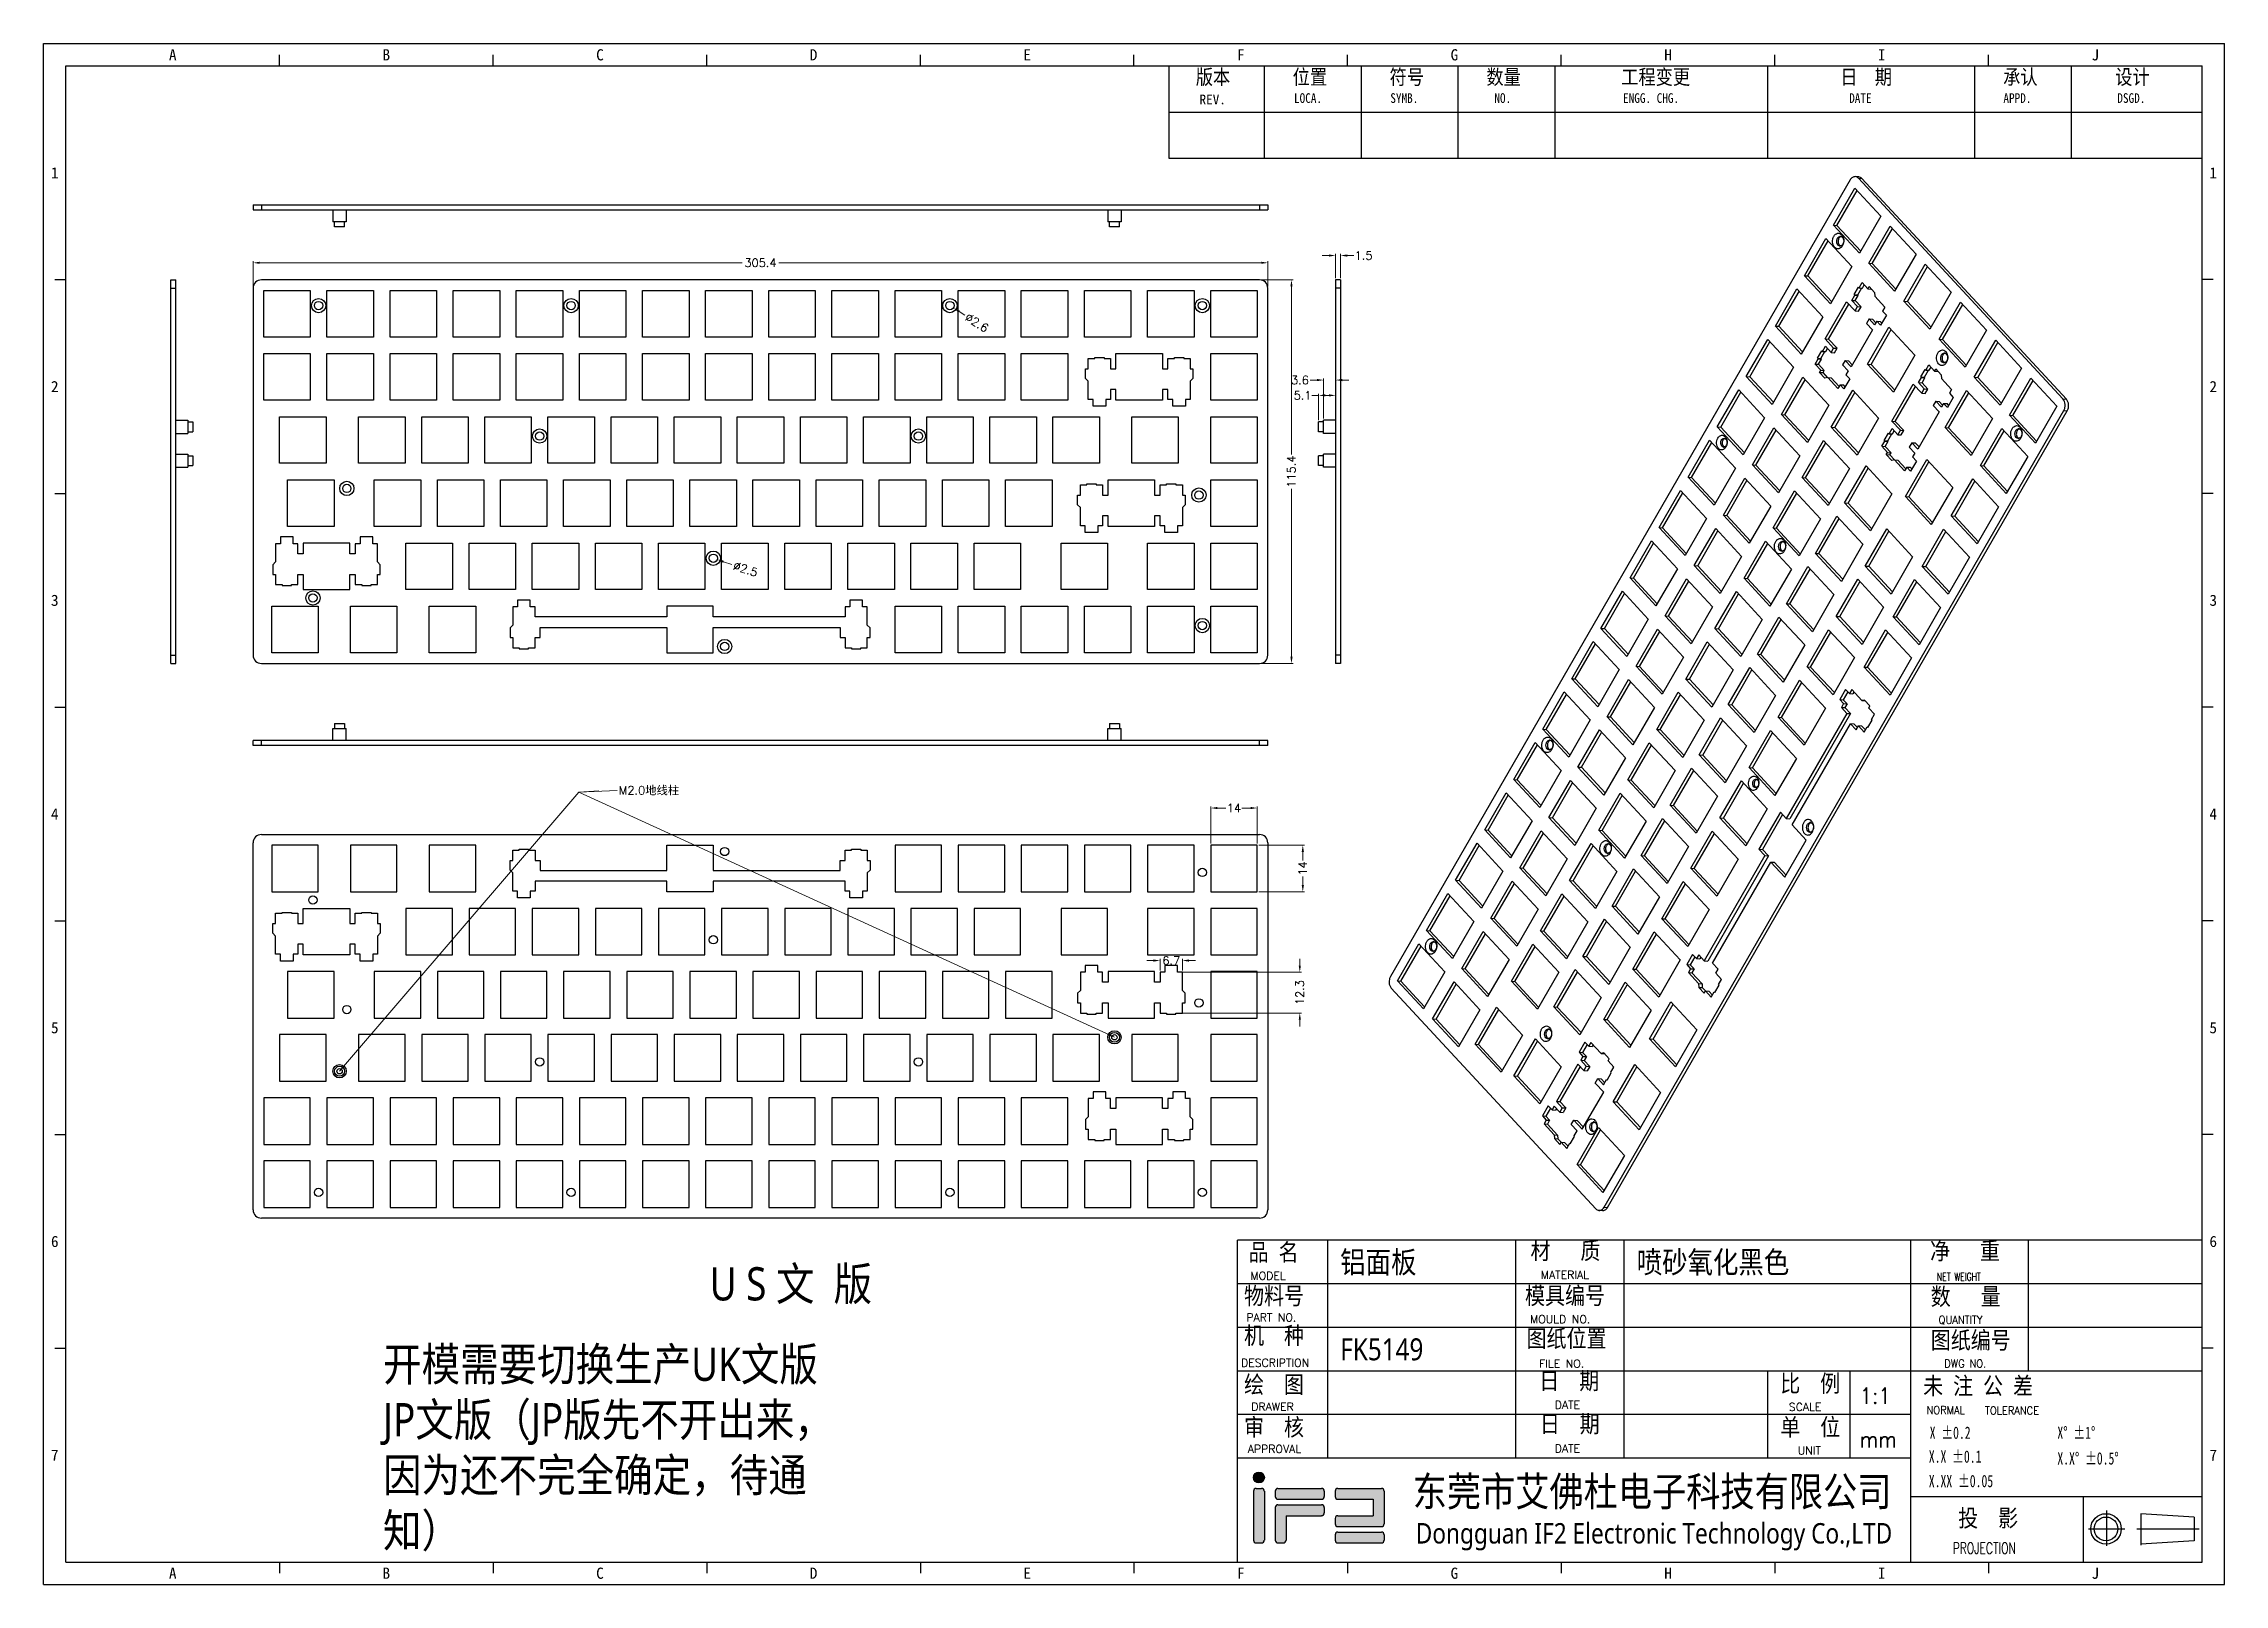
# Model space of a CAD drawing. Header units: millimetres. Extents: x 996 to 7194, y -92 to 581.
# Drawn here: x 996 to 1653, y -92 to 372 of the extents above.
import ezdxf
from ezdxf.enums import TextEntityAlignment as Align

# ---------------------------------------------------------------- set-up
doc = ezdxf.new("R2010")
doc.units = ezdxf.units.MM
doc.header["$LTSCALE"] = 30.734
doc.header["$PDMODE"] = 3
doc.header["$PDSIZE"] = 8
doc.layers.get('0').update_dxf_attribs({"linetype": 'CONTINUOUS'})
doc.layers.get('Defpoints').update_dxf_attribs({"linetype": 'CONTINUOUS'})
doc.layers.add('BORDER', color=5, linetype='CONTINUOUS')
doc.layers.add('dim', color=82, linetype='CONTINUOUS', lineweight=9)
doc.styles.add('BORDER', font='')
doc.styles.add('ROMANC', font='romanc.shx', dxfattribs={"bigfont": 'gbcbig.shx'})
doc.styles.get("Standard").update_dxf_attribs({"font": 'txt', "width": 0.85})
doc.styles.add('图框文字', font='romans.shx')
doc.styles.get('BORDER').set_extended_font_data('SimSun')
doc.dimstyles.new('YanXiu', dxfattribs={"dimtxt": 2.5, "dimasz": 2.2, "dimexe": 0.66, "dimexo": 0.66, "dimgap": 0.66, "dimtad": 0, "dimdsep": 46, "dimtxsty": 'ROMANC', "dimcen": 0, "dimclrd": 256, "dimclre": 131, "dimclrt": 42, "dimazin": 2, "dimtfac": 1, "dimtofl": 0, "dimtmove": 0, "dimatfit": 3, "dimfxl": 0, "dimlwd": 5, "dimlwe": 5, "dimarcsym": 0})

msp = doc.modelspace()

# ---------------------------------------------------------------- texts
at = {"attachment_point": 1}
for s, insert, char_height, width in [('{\\fMicrosoft YaHei|b0|i0|c134|p34;铝面板}', (1386.422, 8.644), 6.6, 59.52349), ('{\\fMicrosoft YaHei|b0|i0|c134|p34;喷砂氧化黑色}', (1475.667, 8.644), 6.6, 59.52349), ('{\\fMicrosoft YaHei|b0|i0|c134|p34;U S 文  版}', (1196.667, 3.819), 10, 59.52349), ('{\\fMicrosoft YaHei|b0|i0|c134|p34;开模需要切换生产UK文版\\PJP文版（JP版先不开出来，因为还不完全确定，待通知）}', (1098.335, -20.377), 10, 144.51396), ('{\\fMicrosoft YaHei|b0|i0|c134|p34;FK5149}', (1386.422, -17.584), 6.6, 59.52349)]:
    msp.add_mtext(s, dxfattribs=dict(at, insert=insert, char_height=char_height, width=width))
at = {"layer": 'dim', "color": 42, "insert": (1169.304, 148.524), "char_height": 2.5, "attachment_point": 1, "style": 'ROMANC'}
msp.add_mtext('M2.0{\\fMicrosoft YaHei|b0|i0|c134|p34;地线柱}', dxfattribs=at)

# ---------------------------------------------------------------- blocks, each defined once
blk = doc.blocks.new('*D0')
at = {"layer": 'Defpoints', "color": 0, "transparency": 16777216}
for p in [(1364.64, 305.99), (1059.24, 298.36), (1364.64, 298.36)]:
    blk.add_point(p, dxfattribs=at)
at = {"layer": 'dim', "color": 131, "lineweight": 5, "transparency": 16777216}
for p, q in [((1059.24, 298.86), (1059.24, 306.49)), ((1364.64, 298.86), (1364.64, 306.49))]:
    blk.add_line(p, q, dxfattribs=at)
at = {"layer": 'dim', "lineweight": 5, "transparency": 16777216}
for p, q in [((1061.24, 305.99), (1206.38, 305.99)), ((1362.64, 305.99), (1217.5, 305.99))]:
    blk.add_line(p, q, dxfattribs=at)
at = {"layer": 'dim', "transparency": 16777216}
for points in [[(1061.24, 306.32), (1061.24, 305.66), (1059.24, 305.99)], [(1362.64, 306.32), (1362.64, 305.66), (1364.64, 305.99)]]:
    blk.add_solid(points, dxfattribs=at)
at = {"layer": 'dim', "color": 42, "transparency": 16777216, "insert": (1211.94, 305.99), "char_height": 2.5, "attachment_point": 5, "style": 'ROMANC'}
blk.add_mtext('305.4', dxfattribs=at)
blk = doc.blocks.new('*D1')
at = {"layer": 'Defpoints', "color": 0, "transparency": 16777216}
for p in [(1362.14, 300.86), (1362.14, 185.46), (1371.76, 185.46)]:
    blk.add_point(p, dxfattribs=at)
at = {"layer": 'dim', "color": 131, "lineweight": 5, "transparency": 16777216}
for p, q in [((1362.64, 300.86), (1372.26, 300.86)), ((1362.64, 185.46), (1372.26, 185.46))]:
    blk.add_line(p, q, dxfattribs=at)
at = {"layer": 'dim', "lineweight": 5, "transparency": 16777216}
for p, q in [((1371.76, 298.86), (1371.76, 248.36)), ((1371.76, 187.46), (1371.76, 237.96))]:
    blk.add_line(p, q, dxfattribs=at)
at = {"layer": 'dim', "transparency": 16777216}
for points in [[(1371.43, 298.86), (1372.1, 298.86), (1371.76, 300.86)], [(1371.43, 187.46), (1372.1, 187.46), (1371.76, 185.46)]]:
    blk.add_solid(points, dxfattribs=at)
at = {"layer": 'dim', "color": 42, "transparency": 16777216, "insert": (1371.76, 243.16), "char_height": 2.5, "attachment_point": 5, "rotation": 90, "style": 'ROMANC'}
blk.add_mtext('115.4', dxfattribs=at)
blk = doc.blocks.new('*D2')
at = {"layer": 'Defpoints', "color": 0, "transparency": 16777216}
for p in [(1385.03, 270.71), (1381.43, 258.66), (1385.03, 258.66)]:
    blk.add_point(p, dxfattribs=at)
at = {"layer": 'dim', "lineweight": 5, "transparency": 16777216}
for p, q in [((1379.43, 270.71), (1377.43, 270.71)), ((1387.03, 270.71), (1389.03, 270.71))]:
    blk.add_line(p, q, dxfattribs=at)
at = {"layer": 'dim', "color": 131, "lineweight": 5, "transparency": 16777216}
for p, q in [((1381.43, 259.16), (1381.43, 271.21)), ((1385.03, 259.16), (1385.03, 271.21))]:
    blk.add_line(p, q, dxfattribs=at)
at = {"layer": 'dim', "transparency": 16777216}
for points in [[(1379.43, 271.04), (1379.43, 270.37), (1381.43, 270.71)], [(1387.03, 271.04), (1387.03, 270.37), (1385.03, 270.71)]]:
    blk.add_solid(points, dxfattribs=at)
at = {"layer": 'dim', "color": 42, "transparency": 16777216, "insert": (1374.31, 270.71), "char_height": 2.5, "attachment_point": 5, "style": 'ROMANC'}
blk.add_mtext('3.6', dxfattribs=at)
blk = doc.blocks.new('*D3')
at = {"layer": 'Defpoints', "color": 0, "transparency": 16777216}
for p in [(1385.03, 266.1), (1379.93, 258.16), (1385.03, 258.66)]:
    blk.add_point(p, dxfattribs=at)
at = {"layer": 'dim', "lineweight": 5, "transparency": 16777216}
for p, q in [((1379.93, 266.1), (1377.93, 266.1)), ((1383.03, 266.1), (1381.93, 266.1))]:
    blk.add_line(p, q, dxfattribs=at)
at = {"layer": 'dim', "color": 131, "lineweight": 5, "transparency": 16777216}
for p, q in [((1379.93, 258.66), (1379.93, 266.6)), ((1385.03, 259.16), (1385.03, 266.6))]:
    blk.add_line(p, q, dxfattribs=at)
at = {"layer": 'dim', "transparency": 16777216}
for points in [[(1381.93, 266.43), (1381.93, 265.76), (1379.93, 266.1)], [(1383.03, 266.43), (1383.03, 265.76), (1385.03, 266.1)]]:
    blk.add_solid(points, dxfattribs=at)
at = {"layer": 'dim', "color": 42, "transparency": 16777216, "insert": (1375.11, 266.1), "char_height": 2.5, "attachment_point": 5, "style": 'ROMANC'}
blk.add_mtext('5.1', dxfattribs=at)
blk = doc.blocks.new('*D4')
at = {"layer": 'Defpoints', "color": 0, "transparency": 16777216}
for p in [(1386.53, 308.17), (1385.03, 300.86), (1386.53, 300.86)]:
    blk.add_point(p, dxfattribs=at)
at = {"layer": 'dim', "color": 131, "lineweight": 5, "transparency": 16777216}
for p, q in [((1385.03, 301.36), (1385.03, 308.67)), ((1386.53, 301.36), (1386.53, 308.67))]:
    blk.add_line(p, q, dxfattribs=at)
at = {"layer": 'dim', "lineweight": 5, "transparency": 16777216}
for p, q in [((1383.03, 308.17), (1381.03, 308.17)), ((1388.53, 308.17), (1390.53, 308.17))]:
    blk.add_line(p, q, dxfattribs=at)
at = {"layer": 'dim', "transparency": 16777216}
for points in [[(1383.03, 308.5), (1383.03, 307.84), (1385.03, 308.17)], [(1388.53, 308.5), (1388.53, 307.84), (1386.53, 308.17)]]:
    blk.add_solid(points, dxfattribs=at)
at = {"layer": 'dim', "color": 42, "transparency": 16777216, "insert": (1393.47, 308.17), "char_height": 2.5, "attachment_point": 5, "style": 'ROMANC'}
blk.add_mtext('1.5', dxfattribs=at)
blk = doc.blocks.new('A4图框')
h = blk.add_hatch(color=1)
h.set_gradient(color1=(255, 0, 0), color2=(255, 31, 31), one_color=1, tint=0.56, name='CYLINDER')
h.paths.add_polyline_path([(2736.1, 1630.87, 1), (2732, 1630.87, 1)])
h = blk.add_hatch(color=3)
h.set_gradient(color1=(0, 255, 0), color2=(31, 255, 31), one_color=1, tint=0.56, name='CYLINDER')
h.paths.add_polyline_path([(2732, 1607.3, 0.414214), (2733.03, 1606.28), (2735.07, 1606.28, 0.414214), (2736.1, 1607.3), (2736.1, 1625.74, 0.414214), (2735.07, 1626.77), (2733.03, 1626.77, 0.414214), (2732, 1625.74)])
h = blk.add_hatch(color=3)
h.set_gradient(color1=(0, 255, 0), color2=(31, 255, 31), one_color=1, tint=0.56, name='CYLINDER')
h.paths.add_polyline_path([(2757.61, 1622.67, 0.414214), (2758.64, 1623.69), (2758.64, 1625.74, 0.414214), (2757.61, 1626.77), (2741.22, 1626.77, 0.414214), (2740.2, 1625.74), (2740.2, 1623.69, 0.414214), (2741.22, 1622.67)])
h = blk.add_hatch(color=3)
h.set_gradient(color1=(0, 255, 0), color2=(31, 255, 31), one_color=1, tint=0.56, name='CYLINDER')
h.paths.add_polyline_path([(2763.76, 1626.77, 0.414214), (2762.74, 1625.74), (2762.74, 1623.69, 0.414214), (2763.76, 1622.67), (2777.08, 1622.67), (2777.08, 1616.52), (2763.76, 1616.52, 0.414214), (2762.74, 1615.5), (2762.74, 1613.45, 0.414214), (2763.76, 1612.42), (2780.15, 1612.42, 0.414214), (2781.18, 1613.45), (2781.18, 1625.74, 0.414214), (2780.15, 1626.77)])
h = blk.add_hatch(color=3)
h.set_gradient(color1=(0, 255, 0), color2=(31, 255, 31), one_color=1, tint=0.56, name='CYLINDER')
h.paths.add_polyline_path([(2741.22, 1620.62, 0.414214), (2740.2, 1619.6), (2740.2, 1607.3, 0.414214), (2741.22, 1606.28), (2743.27, 1606.28, 0.414214), (2744.3, 1607.3), (2744.3, 1616.52), (2757.61, 1616.52, 0.414214), (2758.64, 1617.55), (2758.64, 1619.6, 0.414214), (2757.61, 1620.62)])
h = blk.add_hatch(color=3)
h.set_gradient(color1=(0, 255, 0), color2=(31, 255, 31), one_color=1, tint=0.56, name='CYLINDER')
h.paths.add_polyline_path([(2763.76, 1610.38, 0.414214), (2762.74, 1609.35), (2762.74, 1607.3, 0.414214), (2763.76, 1606.28), (2780.15, 1606.28, 0.414214), (2781.18, 1607.3), (2781.18, 1609.35, 0.414214), (2780.15, 1610.38)])
at = {"color": 253}
for p, q in [((2700.12, 2161.68), (2700.12, 2127.02)), ((2736.04, 2161.68), (2736.04, 2127.02)), ((2772.49, 2161.68), (2772.49, 2127.02)), ((2808.94, 2161.68), (2808.94, 2127.02)), ((2845.39, 2161.68), (2845.39, 2127.02)), ((2925.57, 2127.02), (2925.57, 2161.68)), ((3003.33, 2161.68), (3003.33, 2127.02)), ((3039.78, 2127.02), (3039.78, 2161.68)), ((2700.12, 2144.32), (3088.9, 2144.32)), ((2700.12, 2127.02), (3088.9, 2127.02))]:
    blk.add_line(p, q, dxfattribs=at)
at = {"lineweight": 25}
for p, q in [((2725.99, 1599.08), (2725.99, 1720.09)), ((3088.9, 1720.09), (2725.99, 1720.09)), ((2759.81, 1720.09), (2759.81, 1638.13)), ((2830.62, 1720.09), (2830.62, 1638.13)), ((2979.19, 1720.09), (2979.19, 1599.08)), ((3023.51, 1720.09), (3023.51, 1670.92)), ((3088.9, 1703.7), (2725.99, 1703.7)), ((3088.9, 1687.31), (2725.99, 1687.31)), ((3088.9, 1670.92), (2725.99, 1670.92)), ((2925.43, 1670.92), (2925.43, 1638.13)), ((2956.46, 1638.13), (2956.46, 1670.92)), ((2979.19, 1654.52), (2725.99, 1654.52)), ((2979.19, 1638.13), (2725.99, 1638.13)), ((3088.9, 1623.63), (2979.19, 1623.63)), ((3044.14, 1623.63), (3044.14, 1599.08)), ((3052.92, 1618.5), (3052.92, 1605.13)), ((3085.98, 1616), (3065.82, 1617.26)), ((3065.82, 1617.26), (3065.82, 1605.48)), ((3046.13, 1611.54), (3059.88, 1611.54)), ((3064.34, 1611.54), (3087.8, 1611.54)), ((3085.98, 1607.07), (3065.82, 1605.81))]:
    blk.add_line(p, q, dxfattribs=at)
for p, q in [((2871.36, 1720.09), (2871.36, 1638.13)), ((3085.98, 1616), (3085.98, 1607.07))]:
    blk.add_line(p, q)
at = {"color": 3}
for p, q in [((2732, 1625.74), (2732, 1607.3)), ((2733.03, 1626.77), (2735.07, 1626.77)), ((2736.1, 1625.74), (2736.1, 1607.3)), ((2740.2, 1625.74), (2740.2, 1623.69)), ((2741.22, 1626.77), (2757.61, 1626.77)), ((2758.64, 1625.74), (2758.64, 1623.69)), ((2762.74, 1625.74), (2762.74, 1623.69)), ((2763.76, 1626.77), (2780.15, 1626.77)), ((2781.18, 1625.74), (2781.18, 1613.45)), ((2740.2, 1619.6), (2740.2, 1607.3)), ((2741.22, 1622.67), (2757.61, 1622.67)), ((2741.22, 1620.62), (2757.61, 1620.62)), ((2744.3, 1616.52), (2757.61, 1616.52)), ((2744.3, 1616.52), (2744.3, 1607.3)), ((2758.64, 1619.6), (2758.64, 1617.55)), ((2763.76, 1622.67), (2777.08, 1622.67)), ((2763.76, 1616.52), (2777.08, 1616.52)), ((2777.08, 1622.67), (2777.08, 1616.52)), ((2762.74, 1615.5), (2762.74, 1613.45)), ((2762.74, 1609.35), (2762.74, 1607.3)), ((2763.76, 1612.42), (2780.15, 1612.42)), ((2763.76, 1610.38), (2780.15, 1610.38)), ((2781.18, 1609.35), (2781.18, 1607.3)), ((2733.03, 1606.28), (2735.07, 1606.28)), ((2741.22, 1606.28), (2743.27, 1606.28)), ((2763.76, 1606.28), (2780.15, 1606.28))]:
    blk.add_line(p, q, dxfattribs=at)
at = {"color": 1}
blk.add_circle((2734.05, 1630.87), 2.05, dxfattribs=at)
at = {"lineweight": 25}
for radius in [5.73, 4.47]:
    blk.add_circle((3052.76, 1611.54), radius, dxfattribs=at)
at = {"color": 3}
for centre, start, end in [((2733.03, 1625.74), 90, 180), ((2735.07, 1625.74), 0, 90), ((2741.22, 1625.74), 90, 180), ((2757.61, 1625.74), 0, 90), ((2763.76, 1625.74), 90, 180), ((2780.15, 1625.74), 0, 90), ((2741.22, 1623.69), 180, 270), ((2741.22, 1619.6), 90, 180), ((2757.61, 1623.69), 270, 0), ((2757.61, 1619.6), 360, 90), ((2757.61, 1617.55), 270, 0), ((2763.76, 1623.69), 180, 270), ((2763.76, 1615.5), 90, 180), ((2763.76, 1613.45), 180, 270), ((2763.76, 1609.35), 90, 180), ((2780.15, 1613.45), 270, 0), ((2780.15, 1609.35), 0, 90), ((2733.03, 1607.3), 180, 270), ((2735.07, 1607.3), 270, 0), ((2741.22, 1607.3), 180, 270), ((2743.27, 1607.3), 270, 0), ((2763.76, 1607.3), 180, 270), ((2780.15, 1607.3), 270, 0)]:
    blk.add_arc(centre, 1.02, start, end, dxfattribs=at)
at = {"layer": 'BORDER', "color": 0, "linetype": 'Continuous'}
for p, q in [((2276.83, 1590.69), (2276.83, 2170.08)), ((2276.83, 2170.08), (3097.29, 2170.08)), ((3097.29, 1590.69), (3097.29, 2170.08)), ((2285.22, 1599.08), (2285.22, 2161.68)), ((2285.22, 2161.68), (3088.9, 2161.68)), ((2365.59, 2161.68), (2365.59, 2165.88)), ((2445.96, 2161.68), (2445.96, 2165.88)), ((2526.33, 2161.68), (2526.33, 2165.88)), ((2606.69, 2161.68), (2606.69, 2165.88)), ((2687.06, 2161.68), (2687.06, 2165.88)), ((2767.43, 2161.68), (2767.43, 2165.88)), ((2847.8, 2161.68), (2847.8, 2165.88)), ((2928.17, 2161.68), (2928.17, 2165.88)), ((3008.53, 2161.68), (3008.53, 2165.88)), ((3088.9, 1599.08), (3088.9, 2161.68)), ((2281.03, 2081.32), (2285.22, 2081.32)), ((3093.1, 2081.32), (3088.9, 2081.32)), ((2281.03, 2000.95), (2285.22, 2000.95)), ((3093.1, 2000.95), (3088.9, 2000.95)), ((2281.03, 1920.58), (2285.22, 1920.58)), ((3093.1, 1920.58), (3088.9, 1920.58)), ((2281.03, 1840.21), (2285.22, 1840.21)), ((3093.1, 1840.21), (3088.9, 1840.21)), ((2281.03, 1759.84), (2285.22, 1759.84)), ((3093.1, 1759.84), (3088.9, 1759.84)), ((2281.03, 1679.48), (2285.22, 1679.48)), ((3093.1, 1679.48), (3088.9, 1679.48)), ((2285.22, 1599.08), (3088.9, 1599.08)), ((2365.59, 1599.08), (2365.59, 1594.89)), ((2445.96, 1599.08), (2445.96, 1594.89)), ((2526.33, 1599.08), (2526.33, 1594.89)), ((2606.69, 1599.08), (2606.69, 1594.89)), ((2687.06, 1599.08), (2687.06, 1594.89)), ((2767.43, 1599.08), (2767.43, 1594.89)), ((2847.8, 1599.08), (2847.8, 1594.89)), ((2928.17, 1599.08), (2928.17, 1594.89)), ((3008.53, 1599.08), (3008.53, 1594.89)), ((2276.83, 1590.69), (3097.29, 1590.69))]:
    blk.add_line(p, q, dxfattribs=at)
at = {"color": 0, "linetype": 'Continuous'}
blk.add_text('REV.', height=3.645, dxfattribs=at).set_placement((2711.72, 2147.26))
at = {"lineweight": 25, "style": '图框文字'}
for s, height, p in [('MODEL', 3.007, (2730.86, 1705.24)), ('PART NO.', 3.007, (2729.33, 1689.58)), ('MOULD NO.', 3.007, (2836.05, 1688.87)), ('DESCRIPTION', 3.0071, (2727.34, 1672.49)), ('FILE NO.', 3.007, (2839.44, 1672.18)), ('DRAWER', 3.007, (2731.18, 1656.01)), ('DATE', 3.007, (2845.37, 1656.66)), ('SCALE', 3.007, (2933.43, 1655.89)), ('APPROVAL', 3.007, (2729.85, 1640.1)), ('DATE', 3.007, (2845.37, 1640.27)), ('UNIT', 3.007, (2936.75, 1639.5))]:
    blk.add_text(s, height=height, dxfattribs=at).set_placement(p)
for s, height, width, p in [('NET WEIGHT', 3.007, 0.7, (2989.15, 1704.88)), ('QUANTITY', 3.007, 0.9, (2989.82, 1688.66)), ('DWG NO.', 3.007, 0.9, (2991.91, 1672.22)), ('1:1', 6.014, 0.9, (2960.13, 1658.6)), ('NORMAL', 3.007, 0.9, (2985.27, 1654.72)), ('TOLERANCE', 3.007, 0.9, (3007.24, 1654.55)), ('mm', 6.014, 0.9, (2960.13, 1642.21)), ('PROJECTION', 4.21, 0.7, (2995.09, 1602.19))]:
    blk.add_text(s, height=height, dxfattribs=dict(at, width=width)).set_placement(p)
at = {"color": 4, "lineweight": 15, "width": 0.7}
for s, height, p in [('X %%p0.2', 4.622, (2986.42, 1645.42)), ('X%%d %%p1%%d', 4.6222, (3034.46, 1645.42)), ('X.X %%p0.1', 4.622, (2986.09, 1636.43)), ('X.X%%D %%p0.5%%D', 4.6222, (3034.46, 1635.75)), ('X.XX %%p0.05', 4.6222, (2986.09, 1627.24))]:
    blk.add_text(s, height=height, dxfattribs=at).set_placement(p)
at = {"color": 141, "char_height": 5.5887, "width": 97.8321, "attachment_point": 1}
for s, insert in [('{\\fSimSun|b0|i0|c134|p54;版本}', (2710.31, 2160.34)), ('{\\fSimSun|b0|i0|c134|p54;位置}', (2746.76, 2160.34)), ('{\\fSimSun|b0|i0|c134|p54;符号}', (2783.21, 2160.34)), ('{\\fSimSun|b0|i0|c134|p54;数量}', (2819.65, 2160.34)), ('{\\fSimSun|b0|i0|c134|p54;工程变更}', (2870.37, 2160.34)), ('{\\fSimSun|b0|i0|c134|p54;日  期}', (2952.83, 2160.34)), ('{\\fSimSun|b0|i0|c134|p54;承认}', (3014.05, 2160.34)), ('{\\fSimSun|b0|i0|c134|p54;设计}', (3056.23, 2160.34))]:
    blk.add_mtext(s, dxfattribs=dict(at, insert=insert))
at = {"color": 0, "linetype": 'Continuous', "char_height": 3.645, "width": 36.3332, "attachment_point": 1}
for s, insert in [('LOCA.', (2747.27, 2151.43)), ('SYMB.', (2783.49, 2151.43)), ('NO.', (2822.65, 2151.43)), ('ENGG. CHG.', (2871.06, 2151.43)), ('DATE', (2956.13, 2151.43)), ('APPD.', (3014.16, 2151.43)), ('DSGD.', (3057.02, 2151.43))]:
    blk.add_mtext(s, dxfattribs=dict(at, insert=insert))
at = {"color": 7, "char_height": 6.4852, "attachment_point": 1}
for s, insert, width in [('{\\fSimSun|b0|i0|c134|p54;品 名}', (2730.18, 1718.83), 28.2719), ('{\\fSimSun|b0|i0|c134|p54;材   质}', (2836.24, 1719.42), 28.2719), ('{\\fSimSun|b0|i0|c134|p54;净   重}', (2986.55, 1719.31), 28.2719), ('{\\fSimSun|b0|i0|c134|p54;物料号}', (2728.48, 1702.44), 28.2719), ('{\\fSimSun|b0|i0|c134|p54;模具编号}', (2834.2, 1702.5), 33.2039), ('{\\fSimSun|b0|i0|c134|p54;数   量}', (2986.83, 1702.17), 28.2719), ('{\\fSimSun|b0|i0|c134|p54;机  种}', (2728.48, 1687.52), 28.2719), ('{\\fSimSun|b0|i0|c134|p54;图纸位置}', (2834.75, 1686.38), 33.4123), ('{\\fSimSun|b0|i0|c134|p54;图纸编号}', (2986.83, 1685.76), 33.8229), ('{\\fSimSun|b0|i0|c134|p54;绘  图}', (2728.48, 1669.1), 28.2719), ('{\\fSimSun|b0|i0|c134|p54;日  期  }', (2839.52, 1670.49), 28.2719), ('{\\fSimSun|b0|i0|c134|p54;比  例  }', (2930.21, 1669.5), 28.2719), ('{\\fSimSun|b0|i0|c134|p54;未 注 公 差}', (2983.96, 1668.62), 44.8991), ('{\\fSimSun|b0|i0|c134|p54;审  核}', (2728.48, 1653.07), 28.2719), ('{\\fSimSun|b0|i0|c134|p54;日  期  }', (2839.74, 1654.27), 28.2719), ('{\\fSimSun|b0|i0|c134|p54;单  位  }', (2930.21, 1653.1), 28.2719), ('{\\fSimSun|b0|i0|c134|p54;投  影}', (2997.15, 1618.85), 28.2719)]:
    blk.add_mtext(s, dxfattribs=dict(at, insert=insert, width=width))
at = {"lineweight": 25, "insert": (2840.11, 1708.6), "char_height": 3.007, "width": 44.1748, "attachment_point": 1, "style": '图框文字'}
blk.add_mtext('MATERIAL', dxfattribs=at)
at = {"color": 7, "attachment_point": 5}
for s, insert, char_height in [('{\\fSimHei|b0|i0|c134|p49;东莞市艾佛杜电子科技有限公司}', (2881.97, 1624.98), 11.0966), ('{\\fMicrosoft YaHei|b0|i0|c134|p34;Dongguan IF2 Electronic Technology Co.,LTD}', (2882.7, 1608.59), 7.69)]:
    blk.add_mtext(s, dxfattribs=dict(at, insert=insert, char_height=char_height))
at = {"layer": 'BORDER', "color": 0, "style": 'BORDER'}
for s, p in [('A', (2325.41, 2165.88)), ('B', (2405.78, 2165.88)), ('C', (2486.14, 2165.88)), ('D', (2566.51, 2165.88)), ('E', (2646.88, 2165.88)), ('F', (2727.25, 2165.88)), ('G', (2807.61, 2165.88)), ('H', (2887.98, 2165.88)), ('I', (2968.35, 2165.88)), ('J', (3048.72, 2165.88)), ('1', (2281.03, 2121.5)), ('1', (3093.1, 2121.5)), ('2', (2281.03, 2041.13)), ('2', (3093.1, 2041.13)), ('3', (2281.03, 1960.76)), ('3', (3093.1, 1960.76)), ('4', (2281.03, 1880.4)), ('4', (3093.1, 1880.4)), ('5', (2281.03, 1800.03)), ('5', (3093.1, 1800.03)), ('6', (2281.03, 1719.66)), ('6', (3093.1, 1719.66)), ('7', (2281.03, 1639.29)), ('7', (3093.1, 1639.29)), ('A', (2325.41, 1594.89)), ('B', (2405.78, 1594.89)), ('C', (2486.14, 1594.89)), ('D', (2566.51, 1594.89)), ('E', (2646.88, 1594.89)), ('F', (2727.25, 1594.89)), ('G', (2807.61, 1594.89)), ('H', (2887.98, 1594.89)), ('I', (2968.35, 1594.89)), ('J', (3048.72, 1594.89))]:
    blk.add_text(s, height=4.2, dxfattribs=at).set_placement(p, align=Align.MIDDLE_CENTER)
blk = doc.blocks.new('*D6')
at = {"layer": 'Defpoints', "color": 0, "transparency": 16777216}
for p in [(1361.44, 141.96), (1347.44, 130.78), (1361.44, 130.78)]:
    blk.add_point(p, dxfattribs=at)
at = {"layer": 'dim', "color": 131, "lineweight": 5, "transparency": 16777216}
for p, q in [((1347.44, 131.28), (1347.44, 142.46)), ((1361.44, 131.28), (1361.44, 142.46))]:
    blk.add_line(p, q, dxfattribs=at)
at = {"layer": 'dim', "lineweight": 5, "transparency": 16777216}
for p, q in [((1349.44, 141.96), (1352.03, 141.96)), ((1359.44, 141.96), (1356.84, 141.96))]:
    blk.add_line(p, q, dxfattribs=at)
at = {"layer": 'dim', "transparency": 16777216}
for points in [[(1349.44, 142.29), (1349.44, 141.63), (1347.44, 141.96)], [(1359.44, 142.29), (1359.44, 141.63), (1361.44, 141.96)]]:
    blk.add_solid(points, dxfattribs=at)
at = {"layer": 'dim', "color": 42, "transparency": 16777216, "insert": (1354.44, 141.96), "char_height": 2.5, "attachment_point": 5, "style": 'ROMANC'}
blk.add_mtext('14', dxfattribs=at)
blk = doc.blocks.new('*D7')
at = {"layer": 'Defpoints', "color": 0, "transparency": 16777216}
for p in [(1361.44, 130.78), (1361.44, 116.78), (1375.17, 116.78)]:
    blk.add_point(p, dxfattribs=at)
at = {"layer": 'dim', "color": 131, "lineweight": 5, "transparency": 16777216}
for p, q in [((1361.94, 130.78), (1375.67, 130.78)), ((1361.94, 116.78), (1375.67, 116.78))]:
    blk.add_line(p, q, dxfattribs=at)
at = {"layer": 'dim', "lineweight": 5, "transparency": 16777216}
for p, q in [((1375.17, 128.78), (1375.17, 126.18)), ((1375.17, 118.78), (1375.17, 121.38))]:
    blk.add_line(p, q, dxfattribs=at)
at = {"layer": 'dim', "transparency": 16777216}
for points in [[(1374.84, 128.78), (1375.51, 128.78), (1375.17, 130.78)], [(1374.84, 118.78), (1375.51, 118.78), (1375.17, 116.78)]]:
    blk.add_solid(points, dxfattribs=at)
at = {"layer": 'dim', "color": 42, "transparency": 16777216, "insert": (1375.17, 123.78), "char_height": 2.5, "attachment_point": 5, "rotation": 90, "style": 'ROMANC'}
blk.add_mtext('14', dxfattribs=at)
blk = doc.blocks.new('*D8')
at = {"layer": 'Defpoints', "color": 0, "transparency": 16777216}
for p in [(1332.21, 92.58), (1338.91, 96.07), (1338.91, 92.58)]:
    blk.add_point(p, dxfattribs=at)
at = {"layer": 'dim', "lineweight": 5, "transparency": 16777216}
for p, q in [((1330.21, 96.07), (1328.21, 96.07)), ((1340.91, 96.07), (1342.91, 96.07))]:
    blk.add_line(p, q, dxfattribs=at)
at = {"layer": 'dim', "color": 131, "lineweight": 5, "transparency": 16777216}
for p, q in [((1332.21, 93.08), (1332.21, 96.57)), ((1338.91, 93.08), (1338.91, 96.57))]:
    blk.add_line(p, q, dxfattribs=at)
at = {"layer": 'dim', "transparency": 16777216}
for points in [[(1330.21, 96.4), (1330.21, 95.74), (1332.21, 96.07)], [(1340.91, 96.4), (1340.91, 95.74), (1338.91, 96.07)]]:
    blk.add_solid(points, dxfattribs=at)
at = {"layer": 'dim', "color": 42, "transparency": 16777216, "insert": (1335.56, 96.07), "char_height": 2.5, "attachment_point": 5, "style": 'ROMANC'}
blk.add_mtext('6.7', dxfattribs=at)
blk = doc.blocks.new('*D9')
at = {"layer": 'Defpoints', "color": 0, "transparency": 16777216}
for p in [(1337.46, 92.58), (1337.94, 80.28), (1374.26, 80.28)]:
    blk.add_point(p, dxfattribs=at)
at = {"layer": 'dim', "color": 131, "lineweight": 5, "transparency": 16777216}
for p, q in [((1337.96, 92.58), (1374.76, 92.58)), ((1338.44, 80.28), (1374.76, 80.28))]:
    blk.add_line(p, q, dxfattribs=at)
at = {"layer": 'dim', "lineweight": 5, "transparency": 16777216}
for p, q in [((1374.26, 94.58), (1374.26, 96.58)), ((1374.26, 78.28), (1374.26, 76.28))]:
    blk.add_line(p, q, dxfattribs=at)
at = {"layer": 'dim', "transparency": 16777216}
for points in [[(1373.93, 94.58), (1374.59, 94.58), (1374.26, 92.58)], [(1373.93, 78.28), (1374.59, 78.28), (1374.26, 80.28)]]:
    blk.add_solid(points, dxfattribs=at)
at = {"layer": 'dim', "color": 42, "transparency": 16777216, "insert": (1374.26, 86.43), "char_height": 2.5, "attachment_point": 5, "rotation": 90, "style": 'ROMANC'}
blk.add_mtext('12.3', dxfattribs=at)
blk = doc.blocks.new('*D10')
at = {"layer": 'Defpoints', "color": 0, "transparency": 16777216}
for p in [(1267.84, 293.81), (1270.04, 292.41)]:
    blk.add_point(p, dxfattribs=at)
at = {"layer": 'dim', "lineweight": 5, "transparency": 16777216}
blk.add_line((1273.42, 290.27), (1271.73, 291.34), dxfattribs=at)
at = {"layer": 'dim', "transparency": 16777216}
blk.add_solid([(1271.9, 291.62), (1271.55, 291.06), (1270.04, 292.41)], dxfattribs=at)
at = {"layer": 'dim', "color": 42, "transparency": 16777216, "insert": (1277.06, 287.97), "char_height": 2.5, "attachment_point": 5, "rotation": 327.63295, "style": 'ROMANC'}
blk.add_mtext('∅2.6', dxfattribs=at)
blk = doc.blocks.new('*D14')
at = {"layer": 'Defpoints', "color": 0, "transparency": 16777216}
for p in [(1196.55, 217.51), (1198.92, 216.71)]:
    blk.add_point(p, dxfattribs=at)
at = {"layer": 'dim', "lineweight": 5, "transparency": 16777216}
blk.add_line((1203.36, 215.22), (1200.81, 216.07), dxfattribs=at)
at = {"layer": 'dim', "transparency": 16777216}
blk.add_solid([(1200.92, 216.39), (1200.71, 215.76), (1198.92, 216.71)], dxfattribs=at)
at = {"layer": 'dim', "color": 42, "transparency": 16777216, "insert": (1207.44, 213.84), "char_height": 2.5, "attachment_point": 5, "rotation": 341.41496, "style": 'ROMANC'}
blk.add_mtext('∅2.5', dxfattribs=at)

# ---------------------------------------------------------------- dimensions: what is measured, and where the dimension line sits
at = {"layer": 'dim'}
for base, p1, p2, picture, middle in [((1386.529, 308.171), (1385.029, 300.859), (1386.529, 300.859), '*D4', (1393.469, 308.171)), ((1364.639, 305.99), (1059.239, 298.359), (1364.639, 298.359), '*D0', (1211.939, 305.99)), ((1361.439, 141.959), (1347.439, 130.78), (1361.439, 130.78), '*D6', (1354.439, 141.959)), ((1338.912, 96.069), (1332.212, 92.58), (1338.912, 92.58), '*D8', (1335.562, 96.069))]:
    dim = msp.add_linear_dim(base=base, p1=p1, p2=p2, dimstyle='YanXiu', override={"dimasz": 2, "dimexe": 0.49975, "dimexo": 0.49975, "dimgap": 0.49975}, dxfattribs=at)
    dim.commit()
    dim.dimension.update_dxf_attribs({"geometry": picture, "text_midpoint": middle})
for base, p1, p2, picture, middle in [((1371.764, 185.459), (1362.139, 300.859), (1362.139, 185.459), '*D1', (1371.764, 243.159)), ((1375.174, 116.78), (1361.439, 130.78), (1361.439, 116.78), '*D7', (1375.174, 123.78)), ((1374.26, 80.28), (1337.462, 92.58), (1337.937, 80.28), '*D9', (1374.26, 86.43))]:
    dim = msp.add_linear_dim(base=base, p1=p1, p2=p2, angle=90, dimstyle='YanXiu', override={"dimasz": 2, "dimexe": 0.49975, "dimexo": 0.49975, "dimgap": 0.49975}, dxfattribs=at)
    dim.commit()
    dim.dimension.update_dxf_attribs({"geometry": picture, "text_midpoint": middle})
dim = msp.add_diameter_dim_2p(p1=(1267.841, 293.805), p2=(1270.037, 292.413), dimstyle='YanXiu', override={"dimasz": 2, "dimexe": 0.49975, "dimexo": 0.49975, "dimgap": 0.49975}, dxfattribs=at)
dim.commit()
dim.dimension.update_dxf_attribs({"geometry": '*D10', "text_midpoint": (1277.056, 287.965)})
for base, p1, picture, middle in [((1385.029, 270.706), (1381.429, 258.659), '*D2', (1374.31, 270.706)), ((1385.029, 266.098), (1379.929, 258.159), '*D3', (1375.108, 266.098))]:
    dim = msp.add_linear_dim(base=base, p1=p1, p2=(1385.029, 258.659), dimstyle='YanXiu', override={"dimasz": 2, "dimexe": 0.49975, "dimexo": 0.49975, "dimgap": 0.49975}, dxfattribs=at)
    dim.commit()
    dim.dimension.update_dxf_attribs({"geometry": picture, "text_midpoint": middle, "dimtype": 160})
dim = msp.add_diameter_dim_2p(p1=(1196.549, 217.508), p2=(1198.919, 216.711), dimstyle='YanXiu', override={"dimasz": 2, "dimexe": 0.49975, "dimexo": 0.49975, "dimgap": 0.49975}, dxfattribs=at)
dim.commit()
dim.dimension.update_dxf_attribs({"geometry": '*D14', "text_midpoint": (1207.442, 213.845), "dimtype": 163})

# ---------------------------------------------------------------- linework, layer by layer
at = {"color": 7, "linetype": 'Continuous'}
for p, q in [((1539.894, 330.907), (1401.551, 91.29)), ((1534.908, 317.257), (1541.355, 328.425)), ((1541.355, 328.425), (1549.158, 320.007)), ((1542.492, 331.828), (1541.456, 331.898)), ((1603.97, 265.015), (1542.439, 331.398)), ((1542.439, 331.398), (1543.475, 331.328)), ((1605.006, 264.945), (1543.475, 331.328)), ((1059.239, 323.453), (1059.239, 321.953)), ((1059.239, 323.453), (1364.639, 323.453)), ((1059.239, 321.953), (1364.639, 321.953)), ((1061.739, 323.453), (1061.739, 321.953)), ((1083.254, 321.953), (1083.254, 318.353)), ((1087.254, 321.953), (1087.254, 318.353)), ((1316.469, 321.953), (1316.469, 318.353)), ((1320.469, 321.953), (1320.469, 318.353)), ((1362.139, 323.453), (1362.139, 321.953)), ((1364.639, 323.453), (1364.639, 321.953)), ((1535.944, 317.188), (1542.019, 327.709)), ((1087.254, 318.353), (1083.254, 318.353)), ((1083.754, 316.853), (1083.754, 318.353)), ((1086.754, 316.853), (1083.754, 316.853)), ((1086.754, 316.853), (1086.754, 318.353)), ((1320.469, 318.353), (1316.469, 318.353)), ((1316.969, 316.853), (1316.969, 318.353)), ((1319.969, 316.853), (1316.969, 316.853)), ((1319.969, 316.853), (1319.969, 318.353)), ((1542.711, 308.839), (1534.908, 317.257)), ((1534.908, 317.257), (1535.944, 317.188)), ((1543.084, 309.485), (1535.944, 317.188)), ((1549.158, 320.007), (1542.711, 308.839)), ((1545.498, 305.833), (1551.945, 317)), ((1546.534, 305.763), (1552.608, 316.284)), ((1551.945, 317), (1559.748, 308.582)), ((1526.158, 302.102), (1532.605, 313.269)), ((1527.194, 302.032), (1533.269, 312.553)), ((1532.605, 313.269), (1540.408, 304.851)), ((1559.748, 308.582), (1553.3, 297.415)), ((1533.961, 293.684), (1526.158, 302.102)), ((1526.158, 302.102), (1527.194, 302.032)), ((1534.334, 294.33), (1527.194, 302.032)), ((1540.408, 304.851), (1533.961, 293.684)), ((1553.3, 297.415), (1545.498, 305.833)), ((1545.498, 305.833), (1546.534, 305.763)), ((1553.673, 298.06), (1546.534, 305.763)), ((1556.087, 294.408), (1562.535, 305.575)), ((1557.123, 294.338), (1563.198, 304.86)), ((1562.535, 305.575), (1570.338, 297.157)), ((1034.442, 185.459), (1034.442, 300.859)), ((1034.442, 300.859), (1035.942, 300.859)), ((1034.442, 298.359), (1035.942, 298.359)), ((1035.942, 185.459), (1035.942, 300.859)), ((1059.239, 298.359), (1059.239, 187.959)), ((1362.139, 300.859), (1061.739, 300.859)), ((1062.439, 283.659), (1062.439, 297.659)), ((1062.439, 297.659), (1076.439, 297.659)), ((1076.439, 297.659), (1076.439, 283.659)), ((1081.439, 283.659), (1081.439, 297.659)), ((1081.439, 297.659), (1095.439, 297.659)), ((1095.439, 297.659), (1095.439, 283.659)), ((1100.439, 283.659), (1100.439, 297.659)), ((1100.439, 297.659), (1114.439, 297.659)), ((1114.439, 297.659), (1114.439, 283.659)), ((1119.439, 283.659), (1119.439, 297.659)), ((1119.439, 297.659), (1133.439, 297.659)), ((1133.439, 297.659), (1133.439, 283.659)), ((1138.439, 283.659), (1138.439, 297.659)), ((1138.439, 297.659), (1152.439, 297.659)), ((1152.439, 297.659), (1152.439, 283.659)), ((1157.439, 283.659), (1157.439, 297.659)), ((1157.439, 297.659), (1171.439, 297.659)), ((1171.439, 297.659), (1171.439, 283.659)), ((1176.439, 283.659), (1176.439, 297.659)), ((1176.439, 297.659), (1190.439, 297.659)), ((1190.439, 297.659), (1190.439, 283.659)), ((1195.439, 283.659), (1195.439, 297.659)), ((1195.439, 297.659), (1209.439, 297.659)), ((1209.439, 297.659), (1209.439, 283.659)), ((1214.439, 283.659), (1214.439, 297.659)), ((1214.439, 297.659), (1228.439, 297.659)), ((1228.439, 297.659), (1228.439, 283.659)), ((1233.439, 283.659), (1233.439, 297.659)), ((1233.439, 297.659), (1247.439, 297.659)), ((1247.439, 297.659), (1247.439, 283.659)), ((1252.439, 283.659), (1252.439, 297.659)), ((1252.439, 297.659), (1266.439, 297.659)), ((1266.439, 297.659), (1266.439, 283.659)), ((1271.439, 297.659), (1285.439, 297.659)), ((1271.439, 283.659), (1271.439, 297.659)), ((1285.439, 297.659), (1285.439, 283.659)), ((1290.439, 297.659), (1304.439, 297.659)), ((1290.439, 283.659), (1290.439, 297.659)), ((1304.439, 297.659), (1304.439, 283.659)), ((1309.439, 297.659), (1323.439, 297.659)), ((1309.439, 283.659), (1309.439, 297.659)), ((1323.439, 297.659), (1323.439, 283.659)), ((1328.439, 297.659), (1342.439, 297.659)), ((1328.439, 283.659), (1328.439, 297.659)), ((1342.439, 297.659), (1342.439, 283.659)), ((1347.439, 297.659), (1361.439, 297.659)), ((1347.439, 283.659), (1347.439, 297.659)), ((1361.439, 297.659), (1361.439, 283.659)), ((1364.639, 187.959), (1364.639, 298.359)), ((1385.029, 300.859), (1385.029, 185.459)), ((1386.529, 300.859), (1385.029, 300.859)), ((1386.529, 298.359), (1385.029, 298.359)), ((1386.529, 300.859), (1386.529, 185.459)), ((1517.408, 286.946), (1523.855, 298.114)), ((1518.444, 286.876), (1524.519, 297.398)), ((1523.855, 298.114), (1531.658, 289.695)), ((1540.416, 294.681), (1541.314, 296.236)), ((1541.147, 296.417), (1542.436, 298.65)), ((1541.314, 296.236), (1541.147, 296.417)), ((1541.147, 296.417), (1542.183, 296.347)), ((1541.314, 296.236), (1542.35, 296.166)), ((1541.452, 294.611), (1542.35, 296.166)), ((1542.183, 296.347), (1543.378, 298.417)), ((1542.35, 296.166), (1542.183, 296.347)), ((1542.436, 298.65), (1542.603, 298.47)), ((1542.603, 298.47), (1543.501, 300.025)), ((1542.603, 298.47), (1543.64, 298.4)), ((1543.501, 300.025), (1545.229, 298.161)), ((1543.64, 298.4), (1544.165, 299.309)), ((1545.229, 298.161), (1545.609, 298.819)), ((1545.229, 298.161), (1546.265, 298.091)), ((1545.609, 298.819), (1547.225, 297.076)), ((1547.225, 297.076), (1547.305, 295.921)), ((1547.305, 295.921), (1550.357, 292.629)), ((1570.338, 297.157), (1563.89, 285.99)), ((1531.658, 289.695), (1525.211, 278.528)), ((1532.372, 283.099), (1538.82, 294.267)), ((1533.409, 283.029), (1539.483, 293.551)), ((1538.82, 294.267), (1541.384, 291.501)), ((1542.144, 292.817), (1540.416, 294.681)), ((1540.416, 294.681), (1541.452, 294.611)), ((1541.384, 291.501), (1542.144, 292.817)), ((1541.384, 291.501), (1542.42, 291.431)), ((1543.18, 292.747), (1541.452, 294.611)), ((1542.144, 292.817), (1543.18, 292.747)), ((1542.42, 291.431), (1543.18, 292.747)), ((1545.599, 289.089), (1544.839, 287.773)), ((1547.271, 287.285), (1545.599, 289.089)), ((1545.599, 289.089), (1546.635, 289.019)), ((1547.644, 287.931), (1546.635, 289.019)), ((1550.832, 290.24), (1549.082, 287.209)), ((1550.357, 292.629), (1549.689, 291.473)), ((1549.689, 291.473), (1550.832, 290.24)), ((1563.89, 285.99), (1556.087, 294.408)), ((1556.087, 294.408), (1557.123, 294.338)), ((1564.263, 286.636), (1557.123, 294.338)), ((1566.677, 282.983), (1573.124, 294.151)), ((1567.713, 282.913), (1573.788, 293.435)), ((1573.124, 294.151), (1580.927, 285.733)), ((1076.439, 283.659), (1062.439, 283.659)), ((1095.439, 283.659), (1081.439, 283.659)), ((1114.439, 283.659), (1100.439, 283.659)), ((1133.439, 283.659), (1119.439, 283.659)), ((1152.439, 283.659), (1138.439, 283.659)), ((1171.439, 283.659), (1157.439, 283.659)), ((1190.439, 283.659), (1176.439, 283.659)), ((1209.439, 283.659), (1195.439, 283.659)), ((1228.439, 283.659), (1214.439, 283.659)), ((1247.439, 283.659), (1233.439, 283.659)), ((1266.439, 283.659), (1252.439, 283.659)), ((1285.439, 283.659), (1271.439, 283.659)), ((1304.439, 283.659), (1290.439, 283.659)), ((1323.439, 283.659), (1309.439, 283.659)), ((1342.439, 283.659), (1328.439, 283.659)), ((1361.439, 283.659), (1347.439, 283.659)), ((1508.658, 271.791), (1515.105, 282.958)), ((1509.694, 271.721), (1515.769, 282.242)), ((1515.105, 282.958), (1522.908, 274.54)), ((1525.211, 278.528), (1517.408, 286.946)), ((1517.408, 286.946), (1518.444, 286.876)), ((1525.584, 279.174), (1518.444, 286.876)), ((1534.936, 280.333), (1532.372, 283.099)), ((1532.372, 283.099), (1533.409, 283.029)), ((1535.973, 280.263), (1533.409, 283.029)), ((1546.623, 285.849), (1540.175, 274.681)), ((1544.839, 287.773), (1546.623, 285.849)), ((1545.154, 275.472), (1551.602, 286.639)), ((1546.19, 275.402), (1552.265, 285.923)), ((1547.939, 288.442), (1547.271, 287.285)), ((1549.082, 287.209), (1547.939, 288.442)), ((1547.939, 288.442), (1548.975, 288.372)), ((1549.454, 287.855), (1548.975, 288.372)), ((1551.602, 286.639), (1559.405, 278.221)), ((1574.48, 274.565), (1566.677, 282.983)), ((1566.677, 282.983), (1567.713, 282.913)), ((1574.853, 275.211), (1567.713, 282.913)), ((1580.927, 285.733), (1574.48, 274.565)), ((1577.266, 271.559), (1583.714, 282.726)), ((1583.714, 282.726), (1591.517, 274.308)), ((1062.439, 264.659), (1062.439, 278.659)), ((1062.439, 278.659), (1076.439, 278.659)), ((1076.439, 278.659), (1076.439, 264.659)), ((1081.439, 264.659), (1081.439, 278.659)), ((1081.439, 278.659), (1095.439, 278.659)), ((1095.439, 278.659), (1095.439, 264.659)), ((1100.439, 264.659), (1100.439, 278.659)), ((1100.439, 278.659), (1114.439, 278.659)), ((1114.439, 278.659), (1114.439, 264.659)), ((1119.439, 264.659), (1119.439, 278.659)), ((1119.439, 278.659), (1133.439, 278.659)), ((1133.439, 278.659), (1133.439, 264.659)), ((1138.439, 264.659), (1138.439, 278.659)), ((1138.439, 278.659), (1152.439, 278.659)), ((1152.439, 278.659), (1152.439, 264.659)), ((1157.439, 264.659), (1157.439, 278.659)), ((1157.439, 278.659), (1171.439, 278.659)), ((1171.439, 278.659), (1171.439, 264.659)), ((1176.439, 264.659), (1176.439, 278.659)), ((1176.439, 278.659), (1190.439, 278.659)), ((1190.439, 278.659), (1190.439, 264.659)), ((1195.439, 264.659), (1195.439, 278.659)), ((1195.439, 278.659), (1209.439, 278.659)), ((1209.439, 278.659), (1209.439, 264.659)), ((1214.439, 264.659), (1214.439, 278.659)), ((1214.439, 278.659), (1228.439, 278.659)), ((1228.439, 278.659), (1228.439, 264.659)), ((1233.439, 264.659), (1233.439, 278.659)), ((1233.439, 278.659), (1247.439, 278.659)), ((1247.439, 278.659), (1247.439, 264.659)), ((1252.439, 264.659), (1252.439, 278.659)), ((1252.439, 278.659), (1266.439, 278.659)), ((1266.439, 278.659), (1266.439, 264.659)), ((1271.439, 278.659), (1285.439, 278.659)), ((1271.439, 264.659), (1271.439, 278.659)), ((1285.439, 278.659), (1285.439, 264.659)), ((1290.439, 278.659), (1304.439, 278.659)), ((1290.439, 264.659), (1290.439, 278.659)), ((1304.439, 278.659), (1304.439, 264.659)), ((1310.589, 277.159), (1312.539, 277.159)), ((1310.589, 274.059), (1310.589, 277.159)), ((1312.539, 277.459), (1315.339, 277.459)), ((1312.539, 277.159), (1312.539, 277.459)), ((1315.339, 277.459), (1315.339, 277.159)), ((1315.339, 277.159), (1317.289, 277.159)), ((1317.289, 277.159), (1317.289, 274.059)), ((1318.939, 278.659), (1332.939, 278.659)), ((1318.939, 274.059), (1318.939, 278.659)), ((1332.939, 278.659), (1332.939, 274.059)), ((1334.589, 277.159), (1336.539, 277.159)), ((1334.589, 274.059), (1334.589, 277.159)), ((1336.539, 277.459), (1339.339, 277.459)), ((1336.539, 277.159), (1336.539, 277.459)), ((1339.339, 277.459), (1339.339, 277.159)), ((1339.339, 277.159), (1341.289, 277.159)), ((1341.289, 277.159), (1341.289, 274.059)), ((1347.439, 278.659), (1361.439, 278.659)), ((1347.439, 264.659), (1347.439, 278.659)), ((1361.439, 278.659), (1361.439, 264.659)), ((1529.363, 275.537), (1530.261, 277.092)), ((1530.094, 277.273), (1531.383, 279.506)), ((1530.261, 277.092), (1530.094, 277.273)), ((1530.094, 277.273), (1531.13, 277.203)), ((1530.261, 277.092), (1531.297, 277.022)), ((1530.399, 275.467), (1531.297, 277.022)), ((1531.13, 277.203), (1532.326, 279.274)), ((1531.297, 277.022), (1531.13, 277.203)), ((1531.383, 279.506), (1531.551, 279.326)), ((1531.551, 279.326), (1532.449, 280.881)), ((1531.551, 279.326), (1532.587, 279.256)), ((1532.449, 280.881), (1534.176, 279.017)), ((1532.587, 279.256), (1533.112, 280.166)), ((1534.176, 279.017), (1534.936, 280.333)), ((1534.176, 279.017), (1535.213, 278.947)), ((1534.936, 280.333), (1535.973, 280.263)), ((1535.213, 278.947), (1535.973, 280.263)), ((1538.392, 276.605), (1537.632, 275.289)), ((1540.175, 274.681), (1538.392, 276.605)), ((1538.392, 276.605), (1539.428, 276.535)), ((1540.548, 275.327), (1539.428, 276.535)), ((1559.405, 278.221), (1552.957, 267.053)), ((1578.303, 271.489), (1584.377, 282.01)), ((1309.764, 274.059), (1310.589, 274.059)), ((1309.764, 271.159), (1309.764, 274.059)), ((1310.589, 270.334), (1309.764, 271.159)), ((1310.589, 264.859), (1310.589, 270.334)), ((1317.289, 274.059), (1318.939, 274.059)), ((1332.939, 274.059), (1334.589, 274.059)), ((1341.289, 274.059), (1342.114, 274.059)), ((1342.114, 271.159), (1341.289, 270.334)), ((1341.289, 270.334), (1341.289, 264.859)), ((1342.114, 274.059), (1342.114, 271.159)), ((1516.461, 263.373), (1508.658, 271.791)), ((1508.658, 271.791), (1509.694, 271.721)), ((1516.833, 264.018), (1509.694, 271.721)), ((1522.908, 274.54), (1516.461, 263.373)), ((1519.247, 260.366), (1525.695, 271.533)), ((1520.284, 260.296), (1526.358, 270.818)), ((1525.695, 271.533), (1533.498, 263.115)), ((1531.091, 273.673), (1529.363, 275.537)), ((1529.363, 275.537), (1530.399, 275.467)), ((1532.127, 273.603), (1530.399, 275.467)), ((1530.711, 273.015), (1531.091, 273.673)), ((1532.327, 271.271), (1530.711, 273.015)), ((1530.711, 273.015), (1531.747, 272.945)), ((1531.091, 273.673), (1532.127, 273.603)), ((1531.747, 272.945), (1532.127, 273.603)), ((1533.157, 271.424), (1531.747, 272.945)), ((1533.167, 271.433), (1532.327, 271.271)), ((1536.218, 268.141), (1533.167, 271.433)), ((1533.167, 271.433), (1534.203, 271.363)), ((1536.591, 268.787), (1534.203, 271.363)), ((1536.886, 269.298), (1536.218, 268.141)), ((1538.029, 268.065), (1536.886, 269.298)), ((1536.886, 269.298), (1537.922, 269.228)), ((1537.632, 275.289), (1539.304, 273.485)), ((1538.402, 268.711), (1537.922, 269.228)), ((1539.779, 271.096), (1538.029, 268.065)), ((1539.304, 273.485), (1538.636, 272.329)), ((1538.636, 272.329), (1539.779, 271.096)), ((1552.957, 267.053), (1545.154, 275.472)), ((1545.154, 275.472), (1546.19, 275.402)), ((1553.33, 267.699), (1546.19, 275.402)), ((1552.457, 258.354), (1558.904, 269.521)), ((1558.904, 269.521), (1561.468, 266.755)), ((1560.5, 269.935), (1561.398, 271.491)), ((1560.5, 269.935), (1561.536, 269.865)), ((1562.228, 268.071), (1560.5, 269.935)), ((1561.231, 271.671), (1562.52, 273.904)), ((1561.398, 271.491), (1561.231, 271.671)), ((1561.231, 271.671), (1562.267, 271.601)), ((1561.398, 271.491), (1562.434, 271.421)), ((1561.536, 269.865), (1562.434, 271.421)), ((1563.264, 268.001), (1561.536, 269.865)), ((1562.267, 271.601), (1563.463, 273.672)), ((1562.434, 271.421), (1562.267, 271.601)), ((1562.52, 273.904), (1562.688, 273.724)), ((1562.688, 273.724), (1563.586, 275.279)), ((1562.688, 273.724), (1563.724, 273.654)), ((1563.586, 275.279), (1565.313, 273.415)), ((1563.724, 273.654), (1564.249, 274.564)), ((1565.313, 273.415), (1565.693, 274.073)), ((1565.313, 273.415), (1566.35, 273.345)), ((1565.693, 274.073), (1567.31, 272.33)), ((1567.31, 272.33), (1567.39, 271.176)), ((1567.39, 271.176), (1570.441, 267.883)), ((1577.266, 271.559), (1578.303, 271.489)), ((1585.069, 263.141), (1577.266, 271.559)), ((1585.442, 263.786), (1578.303, 271.489)), ((1591.517, 274.308), (1585.069, 263.141)), ((1587.856, 260.134), (1594.303, 271.301)), ((1588.892, 260.064), (1594.967, 270.586)), ((1594.303, 271.301), (1602.106, 262.883)), ((1076.439, 264.659), (1062.439, 264.659)), ((1095.439, 264.659), (1081.439, 264.659)), ((1114.439, 264.659), (1100.439, 264.659)), ((1133.439, 264.659), (1119.439, 264.659)), ((1152.439, 264.659), (1138.439, 264.659)), ((1171.439, 264.659), (1157.439, 264.659)), ((1190.439, 264.659), (1176.439, 264.659)), ((1209.439, 264.659), (1195.439, 264.659)), ((1228.439, 264.659), (1214.439, 264.659)), ((1247.439, 264.659), (1233.439, 264.659)), ((1266.439, 264.659), (1252.439, 264.659)), ((1285.439, 264.659), (1271.439, 264.659)), ((1304.439, 264.659), (1290.439, 264.659)), ((1312.039, 264.859), (1310.589, 264.859)), ((1312.039, 262.809), (1312.039, 264.859)), ((1315.839, 262.809), (1312.039, 262.809)), ((1317.289, 264.859), (1315.839, 264.859)), ((1315.839, 264.859), (1315.839, 262.809)), ((1318.939, 267.859), (1317.289, 267.859)), ((1317.289, 267.859), (1317.289, 264.859)), ((1318.939, 264.659), (1318.939, 267.859)), ((1332.939, 264.659), (1318.939, 264.659)), ((1334.589, 267.859), (1332.939, 267.859)), ((1332.939, 267.859), (1332.939, 264.659)), ((1334.589, 264.859), (1334.589, 267.859)), ((1336.039, 264.859), (1334.589, 264.859)), ((1336.039, 262.809), (1336.039, 264.859)), ((1339.839, 262.809), (1336.039, 262.809)), ((1341.289, 264.859), (1339.839, 264.859)), ((1339.839, 264.859), (1339.839, 262.809)), ((1361.439, 264.659), (1347.439, 264.659)), ((1499.908, 256.635), (1506.355, 267.802)), ((1500.944, 256.565), (1507.019, 267.087)), ((1506.355, 267.802), (1514.158, 259.384)), ((1533.498, 263.115), (1527.05, 251.948)), ((1534.226, 256.543), (1540.673, 267.71)), ((1535.262, 256.473), (1541.337, 266.995)), ((1540.673, 267.71), (1548.476, 259.292)), ((1553.493, 258.284), (1559.568, 268.805)), ((1561.468, 266.755), (1562.228, 268.071)), ((1561.468, 266.755), (1562.504, 266.685)), ((1562.228, 268.071), (1563.264, 268.001)), ((1562.504, 266.685), (1563.264, 268.001)), ((1565.683, 264.343), (1564.924, 263.027)), ((1564.924, 263.027), (1566.707, 261.103)), ((1565.683, 264.343), (1566.72, 264.273)), ((1567.355, 262.539), (1565.683, 264.343)), ((1567.728, 263.185), (1566.72, 264.273)), ((1568.023, 263.696), (1567.355, 262.539)), ((1568.023, 263.696), (1569.06, 263.626)), ((1569.166, 262.463), (1568.023, 263.696)), ((1568.516, 256.403), (1574.964, 267.57)), ((1569.539, 263.109), (1569.06, 263.626)), ((1570.916, 265.494), (1569.166, 262.463)), ((1569.553, 256.333), (1575.627, 266.855)), ((1570.441, 267.883), (1569.773, 266.727)), ((1569.773, 266.727), (1570.916, 265.494)), ((1574.964, 267.57), (1582.767, 259.152)), ((1602.106, 262.883), (1595.659, 251.716)), ((1603.97, 265.015), (1605.006, 264.945)), ((1035.942, 258.659), (1039.542, 258.659)), ((1039.542, 258.659), (1039.542, 254.66)), ((1039.542, 258.159), (1041.042, 258.159)), ((1041.042, 258.159), (1041.042, 255.159)), ((1067.204, 245.659), (1067.204, 259.659)), ((1067.204, 259.659), (1081.204, 259.659)), ((1081.204, 259.659), (1081.204, 245.659)), ((1090.969, 245.659), (1090.969, 259.659)), ((1090.969, 259.659), (1104.969, 259.659)), ((1104.969, 259.659), (1104.969, 245.659)), ((1109.969, 245.659), (1109.969, 259.659)), ((1109.969, 259.659), (1123.969, 259.659)), ((1123.969, 259.659), (1123.969, 245.659)), ((1128.969, 245.659), (1128.969, 259.659)), ((1128.969, 259.659), (1142.969, 259.659)), ((1142.969, 259.659), (1142.969, 245.659)), ((1147.969, 245.659), (1147.969, 259.659)), ((1147.969, 259.659), (1161.969, 259.659)), ((1161.969, 259.659), (1161.969, 245.659)), ((1166.969, 245.659), (1166.969, 259.659)), ((1166.969, 259.659), (1180.969, 259.659)), ((1180.969, 259.659), (1180.969, 245.659)), ((1185.969, 245.659), (1185.969, 259.659)), ((1185.969, 259.659), (1199.969, 259.659)), ((1199.969, 259.659), (1199.969, 245.659)), ((1204.969, 245.659), (1204.969, 259.659)), ((1204.969, 259.659), (1218.969, 259.659)), ((1218.969, 259.659), (1218.969, 245.659)), ((1223.969, 245.659), (1223.969, 259.659)), ((1223.969, 259.659), (1237.969, 259.659)), ((1237.969, 259.659), (1237.969, 245.659)), ((1242.969, 259.659), (1256.969, 259.659)), ((1242.969, 245.659), (1242.969, 259.659)), ((1256.969, 259.659), (1256.969, 245.659)), ((1261.969, 259.659), (1275.969, 259.659)), ((1261.969, 245.659), (1261.969, 259.659)), ((1275.969, 259.659), (1275.969, 245.659)), ((1280.969, 259.659), (1294.969, 259.659)), ((1280.969, 245.659), (1280.969, 259.659)), ((1294.969, 259.659), (1294.969, 245.659)), ((1299.969, 259.659), (1313.969, 259.659)), ((1299.969, 245.659), (1299.969, 259.659)), ((1313.969, 259.659), (1313.969, 245.659)), ((1323.699, 259.659), (1337.699, 259.659)), ((1323.699, 245.659), (1323.699, 259.659)), ((1337.699, 259.659), (1337.699, 245.659)), ((1347.439, 259.659), (1361.439, 259.659)), ((1347.439, 245.659), (1347.439, 259.659)), ((1361.439, 259.659), (1361.439, 245.659)), ((1379.929, 255.159), (1379.929, 258.159)), ((1381.429, 258.159), (1379.929, 258.159)), ((1381.429, 254.66), (1381.429, 258.659)), ((1385.029, 258.659), (1381.429, 258.659)), ((1465.869, 21.9), (1604.212, 261.517)), ((1466.905, 21.83), (1605.248, 261.447)), ((1507.711, 248.217), (1499.908, 256.635)), ((1499.908, 256.635), (1500.944, 256.565)), ((1508.083, 248.863), (1500.944, 256.565)), ((1514.158, 259.384), (1507.711, 248.217)), ((1510.497, 245.21), (1516.945, 256.378)), ((1516.945, 256.378), (1524.748, 247.96)), ((1527.05, 251.948), (1519.247, 260.366)), ((1519.247, 260.366), (1520.284, 260.296)), ((1527.423, 252.594), (1520.284, 260.296)), ((1542.029, 248.125), (1534.226, 256.543)), ((1534.226, 256.543), (1535.262, 256.473)), ((1542.402, 248.771), (1535.262, 256.473)), ((1548.476, 259.292), (1542.029, 248.125)), ((1551.635, 254.58), (1552.533, 256.136)), ((1552.457, 258.354), (1553.493, 258.284)), ((1555.021, 255.588), (1552.457, 258.354)), ((1552.533, 256.136), (1554.261, 254.271)), ((1556.057, 255.518), (1553.493, 258.284)), ((1566.707, 261.103), (1560.26, 249.935)), ((1568.516, 256.403), (1569.553, 256.333)), ((1576.319, 247.985), (1568.516, 256.403)), ((1576.692, 248.631), (1569.553, 256.333)), ((1582.767, 259.152), (1576.319, 247.985)), ((1579.106, 244.978), (1585.553, 256.146)), ((1585.553, 256.146), (1593.356, 247.728)), ((1587.856, 260.134), (1588.892, 260.064)), ((1595.659, 251.716), (1587.856, 260.134)), ((1596.032, 252.362), (1588.892, 260.064)), ((1604.212, 261.517), (1605.248, 261.447)), ((1035.942, 254.659), (1039.542, 254.659)), ((1039.542, 255.159), (1041.042, 255.159)), ((1381.429, 255.159), (1379.929, 255.159)), ((1385.029, 254.659), (1381.429, 254.659)), ((1491.158, 241.48), (1497.605, 252.647)), ((1492.194, 241.41), (1498.268, 251.931)), ((1497.605, 252.647), (1505.408, 244.229)), ((1511.534, 245.141), (1517.608, 255.662)), ((1525.476, 241.388), (1531.923, 252.555)), ((1526.512, 241.318), (1532.587, 251.839)), ((1531.923, 252.555), (1539.726, 244.137)), ((1549.447, 250.791), (1550.345, 252.347)), ((1551.175, 248.927), (1549.447, 250.791)), ((1549.447, 250.791), (1550.484, 250.721)), ((1550.178, 252.527), (1551.468, 254.76)), ((1550.345, 252.347), (1550.178, 252.527)), ((1550.178, 252.527), (1551.214, 252.457)), ((1550.345, 252.347), (1551.382, 252.277)), ((1550.484, 250.721), (1551.382, 252.277)), ((1552.211, 248.857), (1550.484, 250.721)), ((1551.214, 252.457), (1552.41, 254.528)), ((1551.382, 252.277), (1551.214, 252.457)), ((1551.468, 254.76), (1551.635, 254.58)), ((1551.635, 254.58), (1552.671, 254.51)), ((1552.671, 254.51), (1553.196, 255.42)), ((1554.261, 254.271), (1555.021, 255.588)), ((1554.261, 254.271), (1555.297, 254.202)), ((1555.021, 255.588), (1556.057, 255.518)), ((1555.297, 254.202), (1556.057, 255.518)), ((1558.476, 251.86), (1557.716, 250.543)), ((1557.716, 250.543), (1559.388, 248.74)), ((1558.476, 251.86), (1559.512, 251.79)), ((1560.26, 249.935), (1558.476, 251.86)), ((1560.633, 250.581), (1559.512, 251.79)), ((1580.142, 244.909), (1586.217, 255.43)), ((1035.942, 248.459), (1039.542, 248.459)), ((1035.942, 244.459), (1039.542, 244.459)), ((1039.542, 248.459), (1039.542, 244.46)), ((1039.542, 247.959), (1041.042, 247.959)), ((1039.542, 244.959), (1041.042, 244.959)), ((1041.042, 247.959), (1041.042, 244.959)), ((1081.204, 245.659), (1067.204, 245.659)), ((1104.969, 245.659), (1090.969, 245.659)), ((1123.969, 245.659), (1109.969, 245.659)), ((1142.969, 245.659), (1128.969, 245.659)), ((1161.969, 245.659), (1147.969, 245.659)), ((1180.969, 245.659), (1166.969, 245.659)), ((1199.969, 245.659), (1185.969, 245.659)), ((1218.969, 245.659), (1204.969, 245.659)), ((1237.969, 245.659), (1223.969, 245.659)), ((1256.969, 245.659), (1242.969, 245.659)), ((1275.969, 245.659), (1261.969, 245.659)), ((1294.969, 245.659), (1280.969, 245.659)), ((1313.969, 245.659), (1299.969, 245.659)), ((1337.699, 245.659), (1323.699, 245.659)), ((1361.439, 245.659), (1347.439, 245.659)), ((1379.929, 244.959), (1379.929, 247.959)), ((1381.429, 247.959), (1379.929, 247.959)), ((1381.429, 244.959), (1379.929, 244.959)), ((1381.429, 244.46), (1381.429, 248.459)), ((1385.029, 248.459), (1381.429, 248.459)), ((1385.029, 244.459), (1381.429, 244.459)), ((1505.408, 244.229), (1498.96, 233.061)), ((1518.3, 236.792), (1510.497, 245.21)), ((1510.497, 245.21), (1511.534, 245.141)), ((1518.673, 237.438), (1511.534, 245.141)), ((1524.748, 247.96), (1518.3, 236.792)), ((1539.726, 244.137), (1533.279, 232.969)), ((1538.237, 233.724), (1544.684, 244.891)), ((1539.273, 233.654), (1545.348, 244.175)), ((1544.684, 244.891), (1552.487, 236.473)), ((1550.795, 248.269), (1551.175, 248.927)), ((1550.795, 248.269), (1551.831, 248.199)), ((1552.412, 246.525), (1550.795, 248.269)), ((1551.175, 248.927), (1552.211, 248.857)), ((1551.831, 248.199), (1552.211, 248.857)), ((1553.241, 246.678), (1551.831, 248.199)), ((1553.251, 246.687), (1552.412, 246.525)), ((1553.251, 246.687), (1554.288, 246.617)), ((1556.303, 243.395), (1553.251, 246.687)), ((1556.676, 244.041), (1554.288, 246.617)), ((1556.971, 244.552), (1556.303, 243.395)), ((1556.529, 235.64), (1562.976, 246.807)), ((1556.971, 244.552), (1558.007, 244.482)), ((1558.113, 243.319), (1556.971, 244.552)), ((1557.565, 235.57), (1563.64, 246.092)), ((1558.486, 243.965), (1558.007, 244.482)), ((1559.863, 246.35), (1558.113, 243.319)), ((1559.388, 248.74), (1558.721, 247.583)), ((1558.721, 247.583), (1559.863, 246.35)), ((1562.976, 246.807), (1570.779, 238.389)), ((1579.106, 244.978), (1580.142, 244.909)), ((1586.909, 236.56), (1579.106, 244.978)), ((1587.282, 237.206), (1580.142, 244.909)), ((1593.356, 247.728), (1586.909, 236.56)), ((1069.584, 226.659), (1069.584, 240.659)), ((1069.584, 240.659), (1083.584, 240.659)), ((1083.584, 240.659), (1083.584, 226.659)), ((1095.684, 226.659), (1095.684, 240.659)), ((1095.684, 240.659), (1109.684, 240.659)), ((1109.684, 240.659), (1109.684, 226.659)), ((1114.684, 226.659), (1114.684, 240.659)), ((1114.684, 240.659), (1128.684, 240.659)), ((1128.684, 240.659), (1128.684, 226.659)), ((1133.684, 226.659), (1133.684, 240.659)), ((1133.684, 240.659), (1147.684, 240.659)), ((1147.684, 240.659), (1147.684, 226.659)), ((1152.684, 226.659), (1152.684, 240.659)), ((1152.684, 240.659), (1166.684, 240.659)), ((1166.684, 240.659), (1166.684, 226.659)), ((1171.684, 226.659), (1171.684, 240.659)), ((1171.684, 240.659), (1185.684, 240.659)), ((1185.684, 240.659), (1185.684, 226.659)), ((1190.684, 226.659), (1190.684, 240.659)), ((1190.684, 240.659), (1204.684, 240.659)), ((1204.684, 240.659), (1204.684, 226.659)), ((1209.684, 226.659), (1209.684, 240.659)), ((1209.684, 240.659), (1223.684, 240.659)), ((1223.684, 240.659), (1223.684, 226.659)), ((1228.684, 240.659), (1242.684, 240.659)), ((1228.684, 226.659), (1228.684, 240.659)), ((1242.684, 240.659), (1242.684, 226.659)), ((1247.684, 240.659), (1261.684, 240.659)), ((1247.684, 226.659), (1247.684, 240.659)), ((1261.684, 240.659), (1261.684, 226.659)), ((1266.684, 240.659), (1280.684, 240.659)), ((1266.684, 226.659), (1266.684, 240.659)), ((1280.684, 240.659), (1280.684, 226.659)), ((1285.684, 240.659), (1299.684, 240.659)), ((1285.684, 226.659), (1285.684, 240.659)), ((1299.684, 240.659), (1299.684, 226.659)), ((1308.212, 239.159), (1310.162, 239.159)), ((1308.212, 236.059), (1308.212, 239.159)), ((1310.162, 239.459), (1312.962, 239.459)), ((1310.162, 239.159), (1310.162, 239.459)), ((1312.962, 239.459), (1312.962, 239.159)), ((1312.962, 239.159), (1314.912, 239.159)), ((1314.912, 239.159), (1314.912, 236.059)), ((1316.562, 240.659), (1330.562, 240.659)), ((1316.562, 236.059), (1316.562, 240.659)), ((1330.562, 240.659), (1330.562, 236.059)), ((1332.212, 239.159), (1334.162, 239.159)), ((1332.212, 236.059), (1332.212, 239.159)), ((1334.162, 239.459), (1336.962, 239.459)), ((1334.162, 239.159), (1334.162, 239.459)), ((1336.962, 239.459), (1336.962, 239.159)), ((1336.962, 239.159), (1338.912, 239.159)), ((1338.912, 239.159), (1338.912, 236.059)), ((1347.439, 240.659), (1361.439, 240.659)), ((1347.439, 226.659), (1347.439, 240.659)), ((1361.439, 240.659), (1361.439, 226.659)), ((1482.408, 226.324), (1488.855, 237.491)), ((1483.444, 226.254), (1489.518, 236.776)), ((1488.855, 237.491), (1496.658, 229.073)), ((1498.96, 233.061), (1491.158, 241.48)), ((1491.158, 241.48), (1492.194, 241.41)), ((1499.333, 233.707), (1492.194, 241.41)), ((1501.747, 230.055), (1508.195, 241.222)), ((1502.783, 229.985), (1508.858, 240.506)), ((1508.195, 241.222), (1515.997, 232.804)), ((1516.726, 226.232), (1523.173, 237.399)), ((1517.762, 226.162), (1523.837, 236.683)), ((1523.173, 237.399), (1530.976, 228.981)), ((1533.279, 232.969), (1525.476, 241.388)), ((1525.476, 241.388), (1526.512, 241.318)), ((1533.651, 233.615), (1526.512, 241.318)), ((1552.487, 236.473), (1546.04, 225.306)), ((1570.779, 238.389), (1564.332, 227.222)), ((1570.356, 229.823), (1576.803, 240.99)), ((1571.392, 229.753), (1577.467, 240.274)), ((1576.803, 240.99), (1584.606, 232.572)), ((1307.387, 236.059), (1308.212, 236.059)), ((1307.387, 233.159), (1307.387, 236.059)), ((1308.212, 232.334), (1307.387, 233.159)), ((1308.212, 226.859), (1308.212, 232.334)), ((1314.912, 236.059), (1316.562, 236.059)), ((1316.562, 229.859), (1314.912, 229.859)), ((1314.912, 229.859), (1314.912, 226.859)), ((1316.562, 226.659), (1316.562, 229.859)), ((1330.562, 236.059), (1332.212, 236.059)), ((1332.212, 229.859), (1330.562, 229.859)), ((1330.562, 229.859), (1330.562, 226.659)), ((1332.212, 226.859), (1332.212, 229.859)), ((1338.912, 236.059), (1339.737, 236.059)), ((1339.737, 233.159), (1338.912, 232.334)), ((1338.912, 232.334), (1338.912, 226.859)), ((1339.737, 236.059), (1339.737, 233.159)), ((1509.55, 221.637), (1501.747, 230.055)), ((1501.747, 230.055), (1502.783, 229.985)), ((1509.923, 222.282), (1502.783, 229.985)), ((1515.997, 232.804), (1509.55, 221.637)), ((1529.487, 218.568), (1535.934, 229.735)), ((1535.934, 229.735), (1543.737, 221.317)), ((1546.04, 225.306), (1538.237, 233.724)), ((1538.237, 233.724), (1539.273, 233.654)), ((1546.412, 225.951), (1539.273, 233.654)), ((1556.529, 235.64), (1557.565, 235.57)), ((1564.332, 227.222), (1556.529, 235.64)), ((1564.704, 227.868), (1557.565, 235.57)), ((1570.356, 229.823), (1571.392, 229.753)), ((1578.159, 221.405), (1570.356, 229.823)), ((1578.532, 222.051), (1571.392, 229.753)), ((1584.606, 232.572), (1578.159, 221.405)), ((1067.444, 223.509), (1067.444, 221.459)), ((1071.244, 223.509), (1067.444, 223.509)), ((1083.584, 226.659), (1069.584, 226.659)), ((1071.244, 221.459), (1071.244, 223.509)), ((1091.444, 223.509), (1091.444, 221.459)), ((1095.244, 223.509), (1091.444, 223.509)), ((1095.244, 221.459), (1095.244, 223.509)), ((1109.684, 226.659), (1095.684, 226.659)), ((1128.684, 226.659), (1114.684, 226.659)), ((1147.684, 226.659), (1133.684, 226.659)), ((1166.684, 226.659), (1152.684, 226.659)), ((1185.684, 226.659), (1171.684, 226.659)), ((1204.684, 226.659), (1190.684, 226.659)), ((1223.684, 226.659), (1209.684, 226.659)), ((1242.684, 226.659), (1228.684, 226.659)), ((1261.684, 226.659), (1247.684, 226.659)), ((1280.684, 226.659), (1266.684, 226.659)), ((1299.684, 226.659), (1285.684, 226.659)), ((1309.662, 226.859), (1308.212, 226.859)), ((1309.662, 224.809), (1309.662, 226.859)), ((1313.462, 224.809), (1309.662, 224.809)), ((1314.912, 226.859), (1313.462, 226.859)), ((1313.462, 226.859), (1313.462, 224.809)), ((1330.562, 226.659), (1316.562, 226.659)), ((1333.662, 226.859), (1332.212, 226.859)), ((1333.662, 224.809), (1333.662, 226.859)), ((1337.462, 224.809), (1333.662, 224.809)), ((1338.912, 226.859), (1337.462, 226.859)), ((1337.462, 226.859), (1337.462, 224.809)), ((1361.439, 226.659), (1347.439, 226.659)), ((1490.21, 217.906), (1482.408, 226.324)), ((1482.408, 226.324), (1483.444, 226.254)), ((1490.583, 218.552), (1483.444, 226.254)), ((1496.658, 229.073), (1490.21, 217.906)), ((1492.997, 214.899), (1499.445, 226.067)), ((1494.033, 214.829), (1500.108, 225.351)), ((1499.445, 226.067), (1507.247, 217.648)), ((1524.529, 217.814), (1516.726, 226.232)), ((1516.726, 226.232), (1517.762, 226.162)), ((1524.901, 218.46), (1517.762, 226.162)), ((1530.976, 228.981), (1524.529, 217.814)), ((1530.523, 218.498), (1536.598, 229.02)), ((1544.474, 214.761), (1550.922, 225.928)), ((1545.511, 214.691), (1551.585, 225.213)), ((1550.922, 225.928), (1558.725, 217.51)), ((1561.606, 214.667), (1568.053, 225.835)), ((1562.642, 214.597), (1568.717, 225.119)), ((1568.053, 225.835), (1575.856, 217.416)), ((1065.994, 221.459), (1065.994, 215.984)), ((1067.444, 221.459), (1065.994, 221.459)), ((1072.694, 221.459), (1071.244, 221.459)), ((1072.694, 218.459), (1072.694, 221.459)), ((1074.344, 218.459), (1072.694, 218.459)), ((1074.344, 221.659), (1074.344, 218.459)), ((1088.344, 221.659), (1074.344, 221.659)), ((1088.344, 218.459), (1088.344, 221.659)), ((1089.994, 218.459), (1088.344, 218.459)), ((1089.994, 221.459), (1089.994, 218.459)), ((1091.444, 221.459), (1089.994, 221.459)), ((1096.694, 221.459), (1095.244, 221.459)), ((1096.694, 215.984), (1096.694, 221.459)), ((1105.234, 207.659), (1105.234, 221.659)), ((1105.234, 221.659), (1119.234, 221.659)), ((1119.234, 221.659), (1119.234, 207.659)), ((1124.234, 207.659), (1124.234, 221.659)), ((1124.234, 221.659), (1138.234, 221.659)), ((1138.234, 221.659), (1138.234, 207.659)), ((1143.234, 207.659), (1143.234, 221.659)), ((1143.234, 221.659), (1157.234, 221.659)), ((1157.234, 221.659), (1157.234, 207.659)), ((1162.234, 207.659), (1162.234, 221.659)), ((1162.234, 221.659), (1176.234, 221.659)), ((1176.234, 221.659), (1176.234, 207.659)), ((1181.234, 207.659), (1181.234, 221.659)), ((1181.234, 221.659), (1195.234, 221.659)), ((1195.234, 221.659), (1195.234, 207.659)), ((1200.234, 221.659), (1214.234, 221.659)), ((1200.234, 207.659), (1200.234, 221.659)), ((1214.234, 221.659), (1214.234, 207.659)), ((1219.234, 221.659), (1233.234, 221.659)), ((1219.234, 207.659), (1219.234, 221.659)), ((1233.234, 221.659), (1233.234, 207.659)), ((1238.234, 221.659), (1252.234, 221.659)), ((1238.234, 207.659), (1238.234, 221.659)), ((1252.234, 221.659), (1252.234, 207.659)), ((1257.234, 221.659), (1271.234, 221.659)), ((1257.234, 207.659), (1257.234, 221.659)), ((1271.234, 221.659), (1271.234, 207.659)), ((1276.234, 221.659), (1290.234, 221.659)), ((1276.234, 207.659), (1276.234, 221.659)), ((1290.234, 221.659), (1290.234, 207.659)), ((1302.409, 221.659), (1316.409, 221.659)), ((1302.409, 207.659), (1302.409, 221.659)), ((1316.409, 221.659), (1316.409, 207.659)), ((1328.439, 221.659), (1342.439, 221.659)), ((1328.439, 207.659), (1328.439, 221.659)), ((1342.439, 221.659), (1342.439, 207.659)), ((1347.439, 221.659), (1361.439, 221.659)), ((1347.439, 207.659), (1347.439, 221.659)), ((1361.439, 221.659), (1361.439, 207.659)), ((1473.657, 211.168), (1480.105, 222.336)), ((1474.694, 211.098), (1480.768, 221.62)), ((1480.105, 222.336), (1487.908, 213.917)), ((1507.247, 217.648), (1500.8, 206.481)), ((1507.976, 211.076), (1514.423, 222.244)), ((1509.012, 211.006), (1515.086, 221.528)), ((1514.423, 222.244), (1522.226, 213.825)), ((1529.487, 218.568), (1530.523, 218.498)), ((1537.29, 210.15), (1529.487, 218.568)), ((1537.662, 210.796), (1530.523, 218.498)), ((1543.737, 221.317), (1537.29, 210.15)), ((1558.725, 217.51), (1552.277, 206.343)), ((1575.856, 217.416), (1569.409, 206.249)), ((1065.994, 215.984), (1065.169, 215.159)), ((1065.169, 215.159), (1065.169, 212.259)), ((1065.169, 212.259), (1065.994, 212.259)), ((1065.994, 212.259), (1065.994, 209.159)), ((1072.694, 209.159), (1072.694, 212.259)), ((1072.694, 212.259), (1074.344, 212.259)), ((1074.344, 212.259), (1074.344, 207.659)), ((1088.344, 207.659), (1088.344, 212.259)), ((1088.344, 212.259), (1089.994, 212.259)), ((1089.994, 212.259), (1089.994, 209.159)), ((1097.519, 215.159), (1096.694, 215.984)), ((1096.694, 209.159), (1096.694, 212.259)), ((1096.694, 212.259), (1097.519, 212.259)), ((1097.519, 212.259), (1097.519, 215.159)), ((1481.46, 202.75), (1473.657, 211.168)), ((1473.657, 211.168), (1474.694, 211.098)), ((1481.833, 203.396), (1474.694, 211.098)), ((1487.908, 213.917), (1481.46, 202.75)), ((1484.247, 199.744), (1490.694, 210.911)), ((1485.283, 199.674), (1491.358, 210.195)), ((1490.694, 210.911), (1498.497, 202.493)), ((1500.8, 206.481), (1492.997, 214.899)), ((1492.997, 214.899), (1494.033, 214.829)), ((1501.173, 207.127), (1494.033, 214.829)), ((1515.778, 202.658), (1507.976, 211.076)), ((1507.976, 211.076), (1509.012, 211.006)), ((1516.151, 203.304), (1509.012, 211.006)), ((1522.226, 213.825), (1515.778, 202.658)), ((1520.737, 203.413), (1527.184, 214.58)), ((1521.773, 203.343), (1527.847, 213.864)), ((1527.184, 214.58), (1534.987, 206.162)), ((1535.724, 199.606), (1542.172, 210.773)), ((1536.761, 199.536), (1542.835, 210.057)), ((1542.172, 210.773), (1549.975, 202.355)), ((1544.474, 214.761), (1545.511, 214.691)), ((1552.277, 206.343), (1544.474, 214.761)), ((1552.65, 206.989), (1545.511, 214.691)), ((1552.856, 199.512), (1559.303, 210.679)), ((1559.303, 210.679), (1567.106, 202.261)), ((1561.606, 214.667), (1562.642, 214.597)), ((1569.409, 206.249), (1561.606, 214.667)), ((1569.782, 206.895), (1562.642, 214.597)), ((1065.994, 209.159), (1067.944, 209.159)), ((1067.944, 209.159), (1067.944, 208.859)), ((1067.944, 208.859), (1070.744, 208.859)), ((1070.744, 208.859), (1070.744, 209.159)), ((1070.744, 209.159), (1072.694, 209.159)), ((1074.344, 207.659), (1088.344, 207.659)), ((1089.994, 209.159), (1091.944, 209.159)), ((1091.944, 209.159), (1091.944, 208.859)), ((1091.944, 208.859), (1094.744, 208.859)), ((1094.744, 208.859), (1094.744, 209.159)), ((1094.744, 209.159), (1096.694, 209.159)), ((1119.234, 207.659), (1105.234, 207.659)), ((1138.234, 207.659), (1124.234, 207.659)), ((1157.234, 207.659), (1143.234, 207.659)), ((1176.234, 207.659), (1162.234, 207.659)), ((1195.234, 207.659), (1181.234, 207.659)), ((1214.234, 207.659), (1200.234, 207.659)), ((1233.234, 207.659), (1219.234, 207.659)), ((1252.234, 207.659), (1238.234, 207.659)), ((1271.234, 207.659), (1257.234, 207.659)), ((1290.234, 207.659), (1276.234, 207.659)), ((1316.409, 207.659), (1302.409, 207.659)), ((1342.439, 207.659), (1328.439, 207.659)), ((1361.439, 207.659), (1347.439, 207.659)), ((1464.907, 196.013), (1471.355, 207.18)), ((1465.944, 195.943), (1472.018, 206.464)), ((1471.355, 207.18), (1479.158, 198.762)), ((1499.226, 195.921), (1505.673, 207.088)), ((1500.262, 195.851), (1506.336, 206.372)), ((1505.673, 207.088), (1513.476, 198.67)), ((1534.987, 206.162), (1528.539, 194.994)), ((1553.892, 199.442), (1559.967, 209.963)), ((1064.819, 188.659), (1064.819, 202.659)), ((1064.819, 202.659), (1078.819, 202.659)), ((1078.819, 202.659), (1078.819, 188.659)), ((1088.529, 188.659), (1088.529, 202.659)), ((1088.529, 202.659), (1102.529, 202.659)), ((1102.529, 202.659), (1102.529, 188.659)), ((1112.239, 188.659), (1112.239, 202.659)), ((1112.239, 202.659), (1126.239, 202.659)), ((1126.239, 202.659), (1126.239, 188.659)), ((1252.439, 202.659), (1266.439, 202.659)), ((1252.439, 188.659), (1252.439, 202.659)), ((1266.439, 202.659), (1266.439, 188.659)), ((1271.439, 202.659), (1285.439, 202.659)), ((1271.439, 188.659), (1271.439, 202.659)), ((1285.439, 202.659), (1285.439, 188.659)), ((1290.439, 202.659), (1304.439, 202.659)), ((1290.439, 188.659), (1290.439, 202.659)), ((1304.439, 202.659), (1304.439, 188.659)), ((1309.439, 202.659), (1323.439, 202.659)), ((1309.439, 188.659), (1309.439, 202.659)), ((1323.439, 202.659), (1323.439, 188.659)), ((1328.439, 202.659), (1342.439, 202.659)), ((1328.439, 188.659), (1328.439, 202.659)), ((1342.439, 202.659), (1342.439, 188.659)), ((1347.439, 202.659), (1361.439, 202.659)), ((1347.439, 188.659), (1347.439, 202.659)), ((1361.439, 202.659), (1361.439, 188.659)), ((1479.158, 198.762), (1472.71, 187.595)), ((1492.05, 191.326), (1484.247, 199.744)), ((1484.247, 199.744), (1485.283, 199.674)), ((1492.423, 191.971), (1485.283, 199.674)), ((1498.497, 202.493), (1492.05, 191.326)), ((1513.476, 198.67), (1507.028, 187.503)), ((1511.987, 188.257), (1518.434, 199.424)), ((1513.023, 188.187), (1519.097, 198.709)), ((1518.434, 199.424), (1526.237, 191.006)), ((1528.539, 194.994), (1520.737, 203.413)), ((1520.737, 203.413), (1521.773, 203.343)), ((1528.912, 195.64), (1521.773, 203.343)), ((1535.724, 199.606), (1536.761, 199.536)), ((1543.527, 191.187), (1535.724, 199.606)), ((1543.9, 191.833), (1536.761, 199.536)), ((1549.975, 202.355), (1543.527, 191.187)), ((1552.856, 199.512), (1553.892, 199.442)), ((1560.659, 191.094), (1552.856, 199.512)), ((1561.031, 191.739), (1553.892, 199.442)), ((1567.106, 202.261), (1560.659, 191.094)), ((1456.157, 180.857), (1462.605, 192.025)), ((1457.194, 180.787), (1463.268, 191.309)), ((1462.605, 192.025), (1470.408, 183.606)), ((1472.71, 187.595), (1464.907, 196.013)), ((1464.907, 196.013), (1465.944, 195.943)), ((1473.083, 188.24), (1465.944, 195.943)), ((1475.497, 184.588), (1481.944, 195.755)), ((1476.533, 184.518), (1482.608, 195.04)), ((1481.944, 195.755), (1489.747, 187.337)), ((1490.475, 180.765), (1496.923, 191.932)), ((1491.512, 180.695), (1497.586, 191.217)), ((1496.923, 191.932), (1504.726, 183.514)), ((1507.028, 187.503), (1499.226, 195.921)), ((1499.226, 195.921), (1500.262, 195.851)), ((1507.401, 188.148), (1500.262, 195.851)), ((1526.237, 191.006), (1519.789, 179.839)), ((1526.974, 184.45), (1533.422, 195.617)), ((1528.01, 184.38), (1534.085, 194.902)), ((1533.422, 195.617), (1541.224, 187.199)), ((1544.106, 184.356), (1550.553, 195.523)), ((1545.142, 184.286), (1551.216, 194.808)), ((1550.553, 195.523), (1558.356, 187.105)), ((1034.442, 187.959), (1035.942, 187.959)), ((1034.442, 185.459), (1035.942, 185.459)), ((1061.739, 185.459), (1362.139, 185.459)), ((1078.819, 188.659), (1064.819, 188.659)), ((1102.529, 188.659), (1088.529, 188.659)), ((1126.239, 188.659), (1112.239, 188.659)), ((1266.439, 188.659), (1252.439, 188.659)), ((1285.439, 188.659), (1271.439, 188.659)), ((1304.439, 188.659), (1290.439, 188.659)), ((1323.439, 188.659), (1309.439, 188.659)), ((1342.439, 188.659), (1328.439, 188.659)), ((1361.439, 188.659), (1347.439, 188.659)), ((1386.529, 187.959), (1385.029, 187.959)), ((1386.529, 185.459), (1385.029, 185.459)), ((1483.3, 176.17), (1475.497, 184.588)), ((1475.497, 184.588), (1476.533, 184.518)), ((1483.673, 176.816), (1476.533, 184.518)), ((1489.747, 187.337), (1483.3, 176.17)), ((1503.236, 173.101), (1509.684, 184.269)), ((1509.684, 184.269), (1517.487, 175.851)), ((1519.789, 179.839), (1511.987, 188.257)), ((1511.987, 188.257), (1513.023, 188.187)), ((1520.162, 180.485), (1513.023, 188.187)), ((1526.974, 184.45), (1528.01, 184.38)), ((1534.777, 176.032), (1526.974, 184.45)), ((1535.15, 176.678), (1528.01, 184.38)), ((1541.224, 187.199), (1534.777, 176.032)), ((1544.106, 184.356), (1545.142, 184.286)), ((1551.909, 175.938), (1544.106, 184.356)), ((1552.281, 176.584), (1545.142, 184.286)), ((1558.356, 187.105), (1551.909, 175.938)), ((1463.96, 172.439), (1456.157, 180.857)), ((1456.157, 180.857), (1457.194, 180.787)), ((1464.333, 173.085), (1457.194, 180.787)), ((1470.408, 183.606), (1463.96, 172.439)), ((1466.747, 169.433), (1473.194, 180.6)), ((1467.783, 169.363), (1473.858, 179.884)), ((1473.194, 180.6), (1480.997, 172.182)), ((1498.278, 172.347), (1490.475, 180.765)), ((1490.475, 180.765), (1491.512, 180.695)), ((1498.651, 172.993), (1491.512, 180.695)), ((1504.726, 183.514), (1498.278, 172.347)), ((1504.273, 173.032), (1510.347, 183.553)), ((1518.224, 169.294), (1524.672, 180.462)), ((1519.26, 169.225), (1525.335, 179.746)), ((1524.672, 180.462), (1532.474, 172.044)), ((1538.559, 177.647), (1536.809, 174.616)), ((1539.702, 176.415), (1538.559, 177.647)), ((1540.369, 177.571), (1539.702, 176.415)), ((1543.421, 174.279), (1540.369, 177.571)), ((1447.407, 165.702), (1453.855, 176.869)), ((1448.443, 165.632), (1454.518, 176.153)), ((1453.855, 176.869), (1461.657, 168.451)), ((1480.997, 172.182), (1474.55, 161.014)), ((1481.725, 165.61), (1488.173, 176.777)), ((1482.762, 165.54), (1488.836, 176.061)), ((1488.173, 176.777), (1495.976, 168.359)), ((1511.039, 164.683), (1503.236, 173.101)), ((1503.236, 173.101), (1504.273, 173.032)), ((1511.412, 165.329), (1504.273, 173.032)), ((1517.487, 175.851), (1511.039, 164.683)), ((1532.474, 172.044), (1526.027, 160.876)), ((1536.809, 174.616), (1537.845, 174.546)), ((1536.809, 174.616), (1537.952, 173.384)), ((1537.952, 173.384), (1537.284, 172.227)), ((1537.284, 172.227), (1538.32, 172.157)), ((1537.284, 172.227), (1538.956, 170.423)), ((1539.222, 176.932), (1537.845, 174.546)), ((1537.845, 174.546), (1538.988, 173.314)), ((1537.952, 173.384), (1538.988, 173.314)), ((1538.988, 173.314), (1538.32, 172.157)), ((1538.32, 172.157), (1539.992, 170.353)), ((1539.702, 176.415), (1540.738, 176.345)), ((1541.033, 176.856), (1540.738, 176.345)), ((1544.261, 174.441), (1543.421, 174.279)), ((1543.421, 174.279), (1544.457, 174.209)), ((1545.877, 172.698), (1544.261, 174.441)), ((1545.497, 172.039), (1545.877, 172.698)), ((1547.225, 170.175), (1545.497, 172.039)), ((1083.254, 162.304), (1083.254, 165.904)), ((1083.254, 165.904), (1087.254, 165.904)), ((1083.754, 167.404), (1083.754, 165.904)), ((1083.754, 167.404), (1086.754, 167.404)), ((1086.754, 167.404), (1086.754, 165.904)), ((1087.254, 162.304), (1087.254, 165.904)), ((1316.469, 165.904), (1320.469, 165.904)), ((1316.469, 162.304), (1316.469, 165.904)), ((1316.969, 167.404), (1319.969, 167.404)), ((1316.969, 167.404), (1316.969, 165.904)), ((1319.969, 167.404), (1319.969, 165.904)), ((1320.469, 162.304), (1320.469, 165.904)), ((1455.21, 157.283), (1447.407, 165.702)), ((1447.407, 165.702), (1448.443, 165.632)), ((1455.583, 157.929), (1448.443, 165.632)), ((1461.657, 168.451), (1455.21, 157.283)), ((1457.997, 154.277), (1464.444, 165.444)), ((1459.033, 154.207), (1465.108, 164.729)), ((1464.444, 165.444), (1472.247, 157.026)), ((1474.55, 161.014), (1466.747, 169.433)), ((1466.747, 169.433), (1467.783, 169.363)), ((1474.923, 161.66), (1467.783, 169.363)), ((1489.528, 157.191), (1481.725, 165.61)), ((1481.725, 165.61), (1482.762, 165.54)), ((1489.901, 157.837), (1482.762, 165.54)), ((1495.976, 168.359), (1489.528, 157.191)), ((1494.486, 157.946), (1500.934, 169.113)), ((1495.523, 157.876), (1501.597, 168.397)), ((1500.934, 169.113), (1508.737, 160.695)), ((1509.474, 154.139), (1515.921, 165.306)), ((1510.51, 154.069), (1516.585, 164.59)), ((1515.921, 165.306), (1523.724, 156.888)), ((1518.224, 169.294), (1519.26, 169.225)), ((1526.027, 160.876), (1518.224, 169.294)), ((1526.4, 161.522), (1519.26, 169.225)), ((1538.956, 170.423), (1520.696, 138.796)), ((1539.992, 170.353), (1521.732, 138.726)), ((1522.479, 136.872), (1540.049, 167.303)), ((1538.956, 170.423), (1539.992, 170.353)), ((1541.085, 167.233), (1540.049, 167.303)), ((1540.049, 167.303), (1541.721, 165.499)), ((1541.085, 167.233), (1542.093, 166.144)), ((1541.721, 165.499), (1542.411, 166.695)), ((1543.448, 166.625), (1542.411, 166.695)), ((1542.411, 166.695), (1544.139, 164.831)), ((1543.448, 166.625), (1544.512, 165.477)), ((1544.139, 164.831), (1545.037, 166.387)), ((1545.037, 166.387), (1545.298, 166.369)), ((1545.037, 166.387), (1545.204, 166.206)), ((1545.204, 166.206), (1546.494, 168.44)), ((1546.327, 168.62), (1547.225, 170.175)), ((1546.494, 168.44), (1546.327, 168.62)), ((1059.239, 160.804), (1059.239, 162.304)), ((1364.639, 162.304), (1059.239, 162.304)), ((1364.639, 160.804), (1059.239, 160.804)), ((1061.739, 160.804), (1061.739, 162.304)), ((1362.139, 160.804), (1362.139, 162.304)), ((1364.639, 160.804), (1364.639, 162.304)), ((1438.657, 150.546), (1445.105, 161.713)), ((1439.693, 150.476), (1445.768, 160.998)), ((1445.105, 161.713), (1452.907, 153.295)), ((1472.975, 150.454), (1479.423, 161.621)), ((1474.012, 150.384), (1480.086, 160.906)), ((1479.423, 161.621), (1487.226, 153.203)), ((1502.289, 149.528), (1494.486, 157.946)), ((1494.486, 157.946), (1495.523, 157.876)), ((1502.662, 150.173), (1495.523, 157.876)), ((1508.737, 160.695), (1502.289, 149.528)), ((1452.907, 153.295), (1446.46, 142.128)), ((1465.8, 145.859), (1457.997, 154.277)), ((1457.997, 154.277), (1459.033, 154.207)), ((1466.173, 146.505), (1459.033, 154.207)), ((1472.247, 157.026), (1465.8, 145.859)), ((1487.226, 153.203), (1480.778, 142.036)), ((1485.736, 142.79), (1492.184, 153.958)), ((1486.773, 142.72), (1492.847, 153.242)), ((1492.184, 153.958), (1499.987, 145.539)), ((1509.474, 154.139), (1510.51, 154.069)), ((1517.277, 145.721), (1509.474, 154.139)), ((1517.65, 146.366), (1510.51, 154.069)), ((1523.724, 156.888), (1517.277, 145.721)), ((1429.907, 135.39), (1436.354, 146.558)), ((1430.943, 135.321), (1437.018, 145.842)), ((1436.354, 146.558), (1444.157, 138.14)), ((1446.46, 142.128), (1438.657, 150.546)), ((1438.657, 150.546), (1439.693, 150.476)), ((1446.833, 142.774), (1439.693, 150.476)), ((1449.247, 139.121), (1455.694, 150.289)), ((1450.283, 139.051), (1456.358, 149.573)), ((1455.694, 150.289), (1463.497, 141.87)), ((1464.225, 135.298), (1470.673, 146.466)), ((1465.261, 135.228), (1471.336, 145.75)), ((1470.673, 146.466), (1478.475, 138.048)), ((1480.778, 142.036), (1472.975, 150.454)), ((1472.975, 150.454), (1474.012, 150.384)), ((1481.151, 142.682), (1474.012, 150.384)), ((1499.987, 145.539), (1493.539, 134.372)), ((1500.724, 138.983), (1507.171, 150.151)), ((1501.76, 138.913), (1507.835, 149.435)), ((1507.171, 150.151), (1514.974, 141.732)), ((1444.157, 138.14), (1437.71, 126.972)), ((1457.05, 130.703), (1449.247, 139.121)), ((1449.247, 139.121), (1450.283, 139.051)), ((1457.422, 131.349), (1450.283, 139.051)), ((1463.497, 141.87), (1457.05, 130.703)), ((1478.475, 138.048), (1472.028, 126.88)), ((1476.986, 127.635), (1483.434, 138.802)), ((1478.022, 127.565), (1484.097, 138.086)), ((1483.434, 138.802), (1491.236, 130.384)), ((1493.539, 134.372), (1485.736, 142.79)), ((1485.736, 142.79), (1486.773, 142.72)), ((1493.912, 135.018), (1486.773, 142.72)), ((1500.724, 138.983), (1501.76, 138.913)), ((1508.527, 130.565), (1500.724, 138.983)), ((1508.9, 131.211), (1501.76, 138.913)), ((1514.974, 141.732), (1508.527, 130.565)), ((1518.912, 140.72), (1512.465, 129.553)), ((1519.576, 140.004), (1513.501, 129.483)), ((1520.696, 138.796), (1518.912, 140.72)), ((1520.696, 138.796), (1521.732, 138.726)), ((1059.239, 21.08), (1059.239, 131.48)), ((1061.739, 133.98), (1362.139, 133.98)), ((1364.639, 131.48), (1364.639, 21.08)), ((1421.157, 120.235), (1427.604, 131.402)), ((1427.604, 131.402), (1435.407, 122.984)), ((1437.71, 126.972), (1429.907, 135.39)), ((1429.907, 135.39), (1430.943, 135.321)), ((1438.083, 127.618), (1430.943, 135.321)), ((1440.497, 123.966), (1446.944, 135.133)), ((1441.533, 123.896), (1447.607, 134.417)), ((1446.944, 135.133), (1454.747, 126.715)), ((1455.475, 120.143), (1461.923, 131.31)), ((1461.923, 131.31), (1469.725, 122.892)), ((1472.028, 126.88), (1464.225, 135.298)), ((1464.225, 135.298), (1465.261, 135.228)), ((1472.401, 127.526), (1465.261, 135.228)), ((1491.974, 123.828), (1498.421, 134.995)), ((1493.01, 123.758), (1499.085, 134.279)), ((1498.421, 134.995), (1506.224, 126.577)), ((1520.268, 121.135), (1526.715, 132.302)), ((1526.715, 132.302), (1522.479, 136.872)), ((1064.819, 130.78), (1064.819, 116.78)), ((1078.819, 130.78), (1064.819, 130.78)), ((1078.819, 116.78), (1078.819, 130.78)), ((1088.529, 130.78), (1088.529, 116.78)), ((1102.529, 130.78), (1088.529, 130.78)), ((1102.529, 116.78), (1102.529, 130.78)), ((1112.239, 130.78), (1112.239, 116.78)), ((1126.239, 130.78), (1112.239, 130.78)), ((1126.239, 116.78), (1126.239, 130.78)), ((1252.439, 130.78), (1252.439, 116.78)), ((1266.439, 130.78), (1252.439, 130.78)), ((1266.439, 116.78), (1266.439, 130.78)), ((1285.439, 130.78), (1271.439, 130.78)), ((1271.439, 130.78), (1271.439, 116.78)), ((1285.439, 116.78), (1285.439, 130.78)), ((1304.439, 130.78), (1290.439, 130.78)), ((1290.439, 130.78), (1290.439, 116.78)), ((1304.439, 116.78), (1304.439, 130.78)), ((1323.439, 130.78), (1309.439, 130.78)), ((1309.439, 130.78), (1309.439, 116.78)), ((1323.439, 116.78), (1323.439, 130.78)), ((1342.439, 130.78), (1328.439, 130.78)), ((1328.439, 130.78), (1328.439, 116.78)), ((1342.439, 116.78), (1342.439, 130.78)), ((1361.439, 130.78), (1347.439, 130.78)), ((1347.439, 130.78), (1347.439, 116.78)), ((1361.439, 116.78), (1361.439, 130.78)), ((1422.193, 120.165), (1428.268, 130.686)), ((1454.747, 126.715), (1448.3, 115.548)), ((1456.511, 120.073), (1462.586, 130.594)), ((1484.789, 119.217), (1476.986, 127.635)), ((1476.986, 127.635), (1478.022, 127.565)), ((1485.162, 119.862), (1478.022, 127.565)), ((1491.236, 130.384), (1484.789, 119.217)), ((1514.248, 127.629), (1495.988, 96.001)), ((1515.285, 127.559), (1497.025, 95.931)), ((1498.463, 95.274), (1516.032, 125.704)), ((1506.224, 126.577), (1499.777, 115.41)), ((1512.465, 129.553), (1513.501, 129.483)), ((1512.465, 129.553), (1514.248, 127.629)), ((1513.501, 129.483), (1515.285, 127.559)), ((1514.248, 127.629), (1515.285, 127.559)), ((1516.032, 125.704), (1517.068, 125.635)), ((1516.032, 125.704), (1520.268, 121.135)), ((1517.068, 125.635), (1520.641, 121.78)), ((1428.96, 111.817), (1421.157, 120.235)), ((1421.157, 120.235), (1422.193, 120.165)), ((1429.333, 112.463), (1422.193, 120.165)), ((1435.407, 122.984), (1428.96, 111.817)), ((1431.747, 108.81), (1438.194, 119.977)), ((1432.783, 108.74), (1438.857, 119.262)), ((1438.194, 119.977), (1445.997, 111.559)), ((1448.3, 115.548), (1440.497, 123.966)), ((1440.497, 123.966), (1441.533, 123.896)), ((1448.672, 116.193), (1441.533, 123.896)), ((1463.278, 111.725), (1455.475, 120.143)), ((1455.475, 120.143), (1456.511, 120.073)), ((1463.651, 112.37), (1456.511, 120.073)), ((1469.725, 122.892), (1463.278, 111.725)), ((1468.236, 112.479), (1474.684, 123.646)), ((1469.272, 112.409), (1475.347, 122.931)), ((1474.684, 123.646), (1482.486, 115.228)), ((1483.224, 108.672), (1489.671, 119.839)), ((1484.26, 108.602), (1490.335, 119.124)), ((1489.671, 119.839), (1497.474, 111.421)), ((1491.974, 123.828), (1493.01, 123.758)), ((1499.777, 115.41), (1491.974, 123.828)), ((1500.15, 116.055), (1493.01, 123.758)), ((1064.819, 116.78), (1078.819, 116.78)), ((1074.344, 107.18), (1074.344, 111.78)), ((1074.344, 111.78), (1088.344, 111.78)), ((1088.344, 111.78), (1088.344, 107.18)), ((1088.529, 116.78), (1102.529, 116.78)), ((1105.234, 111.78), (1105.234, 97.78)), ((1119.234, 111.78), (1105.234, 111.78)), ((1112.239, 116.78), (1126.239, 116.78)), ((1119.234, 97.78), (1119.234, 111.78)), ((1124.234, 111.78), (1124.234, 97.78)), ((1138.234, 111.78), (1124.234, 111.78)), ((1138.234, 97.78), (1138.234, 111.78)), ((1143.234, 111.78), (1143.234, 97.78)), ((1157.234, 111.78), (1143.234, 111.78)), ((1157.234, 97.78), (1157.234, 111.78)), ((1162.234, 111.78), (1162.234, 97.78)), ((1176.234, 111.78), (1162.234, 111.78)), ((1176.234, 97.78), (1176.234, 111.78)), ((1181.234, 111.78), (1181.234, 97.78)), ((1195.234, 111.78), (1181.234, 111.78)), ((1195.234, 97.78), (1195.234, 111.78)), ((1200.234, 111.78), (1200.234, 97.78)), ((1214.234, 111.78), (1200.234, 111.78)), ((1214.234, 97.78), (1214.234, 111.78)), ((1219.234, 111.78), (1219.234, 97.78)), ((1233.234, 111.78), (1219.234, 111.78)), ((1233.234, 97.78), (1233.234, 111.78)), ((1238.234, 111.78), (1238.234, 97.78)), ((1252.234, 111.78), (1238.234, 111.78)), ((1252.234, 97.78), (1252.234, 111.78)), ((1252.439, 116.78), (1266.439, 116.78)), ((1271.234, 111.78), (1257.234, 111.78)), ((1257.234, 111.78), (1257.234, 97.78)), ((1271.234, 97.78), (1271.234, 111.78)), ((1271.439, 116.78), (1285.439, 116.78)), ((1290.234, 111.78), (1276.234, 111.78)), ((1276.234, 111.78), (1276.234, 97.78)), ((1290.234, 97.78), (1290.234, 111.78)), ((1290.439, 116.78), (1304.439, 116.78)), ((1316.409, 111.78), (1302.409, 111.78)), ((1302.409, 111.78), (1302.409, 97.78)), ((1309.439, 116.78), (1323.439, 116.78)), ((1316.409, 97.78), (1316.409, 111.78)), ((1328.439, 116.78), (1342.439, 116.78)), ((1342.439, 111.78), (1328.439, 111.78)), ((1328.439, 111.78), (1328.439, 97.78)), ((1342.439, 97.78), (1342.439, 111.78)), ((1347.439, 116.78), (1361.439, 116.78)), ((1361.439, 111.78), (1347.439, 111.78)), ((1347.439, 111.78), (1347.439, 97.78)), ((1361.439, 97.78), (1361.439, 111.78)), ((1412.407, 105.079), (1418.854, 116.247)), ((1413.443, 105.009), (1419.518, 115.531)), ((1418.854, 116.247), (1426.657, 107.828)), ((1446.725, 104.987), (1453.172, 116.155)), ((1447.761, 104.917), (1453.836, 115.439)), ((1453.172, 116.155), (1460.975, 107.736)), ((1476.039, 104.061), (1468.236, 112.479)), ((1468.236, 112.479), (1469.272, 112.409)), ((1476.412, 104.707), (1469.272, 112.409)), ((1482.486, 115.228), (1476.039, 104.061)), ((1065.169, 104.28), (1065.169, 107.18)), ((1065.169, 107.18), (1065.994, 107.18)), ((1065.994, 107.18), (1065.994, 110.28)), ((1065.994, 110.28), (1067.944, 110.28)), ((1067.944, 110.28), (1067.944, 110.58)), ((1067.944, 110.58), (1070.744, 110.58)), ((1070.744, 110.58), (1070.744, 110.28)), ((1070.744, 110.28), (1072.694, 110.28)), ((1072.694, 110.28), (1072.694, 107.18)), ((1072.694, 107.18), (1074.344, 107.18)), ((1088.344, 107.18), (1089.994, 107.18)), ((1089.994, 107.18), (1089.994, 110.28)), ((1089.994, 110.28), (1091.944, 110.28)), ((1091.944, 110.28), (1091.944, 110.58)), ((1091.944, 110.58), (1094.744, 110.58)), ((1094.744, 110.58), (1094.744, 110.28)), ((1094.744, 110.28), (1096.694, 110.28)), ((1096.694, 110.28), (1096.694, 107.18)), ((1096.694, 107.18), (1097.519, 107.18)), ((1097.519, 107.18), (1097.519, 104.28)), ((1420.21, 96.661), (1412.407, 105.079)), ((1412.407, 105.079), (1413.443, 105.009)), ((1426.657, 107.828), (1420.21, 96.661)), ((1439.549, 100.392), (1431.747, 108.81)), ((1431.747, 108.81), (1432.783, 108.74)), ((1439.922, 101.038), (1432.783, 108.74)), ((1445.997, 111.559), (1439.549, 100.392)), ((1460.975, 107.736), (1454.528, 96.569)), ((1459.486, 97.324), (1465.933, 108.491)), ((1460.522, 97.254), (1466.597, 107.775)), ((1465.933, 108.491), (1473.736, 100.073)), ((1483.224, 108.672), (1484.26, 108.602)), ((1491.027, 100.254), (1483.224, 108.672)), ((1491.4, 100.9), (1484.26, 108.602)), ((1497.474, 111.421), (1491.027, 100.254)), ((1065.994, 103.455), (1065.169, 104.28)), ((1065.994, 97.98), (1065.994, 103.455)), ((1072.694, 100.98), (1072.694, 97.98)), ((1074.344, 100.98), (1072.694, 100.98)), ((1074.344, 97.78), (1074.344, 100.98)), ((1088.344, 100.98), (1088.344, 97.78)), ((1089.994, 100.98), (1088.344, 100.98)), ((1089.994, 97.98), (1089.994, 100.98)), ((1097.519, 104.28), (1096.694, 103.455)), ((1096.694, 103.455), (1096.694, 97.98)), ((1403.657, 89.924), (1410.104, 101.091)), ((1404.693, 89.854), (1410.768, 100.375)), ((1410.104, 101.091), (1417.907, 92.673)), ((1420.583, 97.307), (1413.443, 105.009)), ((1422.996, 93.655), (1429.444, 104.822)), ((1424.033, 93.585), (1430.107, 104.106)), ((1429.444, 104.822), (1437.247, 96.404)), ((1437.975, 89.832), (1444.422, 100.999)), ((1439.011, 89.762), (1445.086, 100.283)), ((1444.422, 100.999), (1452.225, 92.581)), ((1454.528, 96.569), (1446.725, 104.987)), ((1446.725, 104.987), (1447.761, 104.917)), ((1454.901, 97.215), (1447.761, 104.917)), ((1473.736, 100.073), (1467.289, 88.905)), ((1474.474, 93.517), (1480.921, 104.684)), ((1475.51, 93.447), (1481.585, 103.968)), ((1480.921, 104.684), (1488.724, 96.266)), ((1067.444, 97.98), (1065.994, 97.98)), ((1067.444, 95.93), (1067.444, 97.98)), ((1071.244, 95.93), (1067.444, 95.93)), ((1069.584, 92.78), (1069.584, 78.78)), ((1083.584, 92.78), (1069.584, 92.78)), ((1071.244, 97.98), (1071.244, 95.93)), ((1072.694, 97.98), (1071.244, 97.98)), ((1088.344, 97.78), (1074.344, 97.78)), ((1083.584, 78.78), (1083.584, 92.78)), ((1091.444, 97.98), (1089.994, 97.98)), ((1091.444, 95.93), (1091.444, 97.98)), ((1095.244, 95.93), (1091.444, 95.93)), ((1095.244, 97.98), (1095.244, 95.93)), ((1096.694, 97.98), (1095.244, 97.98)), ((1095.684, 92.78), (1095.684, 78.78)), ((1109.684, 92.78), (1095.684, 92.78)), ((1105.234, 97.78), (1119.234, 97.78)), ((1109.684, 78.78), (1109.684, 92.78)), ((1114.684, 92.78), (1114.684, 78.78)), ((1128.684, 92.78), (1114.684, 92.78)), ((1124.234, 97.78), (1138.234, 97.78)), ((1128.684, 78.78), (1128.684, 92.78)), ((1133.684, 92.78), (1133.684, 78.78)), ((1147.684, 92.78), (1133.684, 92.78)), ((1143.234, 97.78), (1157.234, 97.78)), ((1147.684, 78.78), (1147.684, 92.78)), ((1152.684, 92.78), (1152.684, 78.78)), ((1166.684, 92.78), (1152.684, 92.78)), ((1162.234, 97.78), (1176.234, 97.78)), ((1166.684, 78.78), (1166.684, 92.78)), ((1171.684, 92.78), (1171.684, 78.78)), ((1185.684, 92.78), (1171.684, 92.78)), ((1181.234, 97.78), (1195.234, 97.78)), ((1185.684, 78.78), (1185.684, 92.78)), ((1190.684, 92.78), (1190.684, 78.78)), ((1204.684, 92.78), (1190.684, 92.78)), ((1200.234, 97.78), (1214.234, 97.78)), ((1204.684, 78.78), (1204.684, 92.78)), ((1209.684, 92.78), (1209.684, 78.78)), ((1223.684, 92.78), (1209.684, 92.78)), ((1219.234, 97.78), (1233.234, 97.78)), ((1223.684, 78.78), (1223.684, 92.78)), ((1228.684, 92.78), (1228.684, 78.78)), ((1242.684, 92.78), (1228.684, 92.78)), ((1238.234, 97.78), (1252.234, 97.78)), ((1242.684, 78.78), (1242.684, 92.78)), ((1261.684, 92.78), (1247.684, 92.78)), ((1247.684, 92.78), (1247.684, 78.78)), ((1257.234, 97.78), (1271.234, 97.78)), ((1261.684, 78.78), (1261.684, 92.78)), ((1280.684, 92.78), (1266.684, 92.78)), ((1266.684, 92.78), (1266.684, 78.78)), ((1276.234, 97.78), (1290.234, 97.78)), ((1280.684, 78.78), (1280.684, 92.78)), ((1299.684, 92.78), (1285.684, 92.78)), ((1285.684, 92.78), (1285.684, 78.78)), ((1299.684, 78.78), (1299.684, 92.78)), ((1302.409, 97.78), (1316.409, 97.78)), ((1309.662, 92.58), (1308.212, 92.58)), ((1308.212, 92.58), (1308.212, 87.105)), ((1313.462, 94.63), (1309.662, 94.63)), ((1309.662, 94.63), (1309.662, 92.58)), ((1313.462, 92.58), (1313.462, 94.63)), ((1314.912, 92.58), (1313.462, 92.58)), ((1314.912, 89.58), (1314.912, 92.58)), ((1330.562, 92.78), (1316.562, 92.78)), ((1316.562, 92.78), (1316.562, 89.58)), ((1328.439, 97.78), (1342.439, 97.78)), ((1330.562, 89.58), (1330.562, 92.78)), ((1333.662, 92.58), (1332.212, 92.58)), ((1332.212, 92.58), (1332.212, 89.58)), ((1337.462, 94.63), (1333.662, 94.63)), ((1333.662, 94.63), (1333.662, 92.58)), ((1337.462, 92.58), (1337.462, 94.63)), ((1338.912, 92.58), (1337.462, 92.58)), ((1338.912, 87.105), (1338.912, 92.58)), ((1347.439, 97.78), (1361.439, 97.78)), ((1361.439, 92.78), (1347.439, 92.78)), ((1347.439, 92.78), (1347.439, 78.78)), ((1361.439, 78.78), (1361.439, 92.78)), ((1417.907, 92.673), (1411.46, 81.506)), ((1430.799, 85.236), (1422.996, 93.655)), ((1422.996, 93.655), (1424.033, 93.585)), ((1431.172, 85.882), (1424.033, 93.585)), ((1437.247, 96.404), (1430.799, 85.236)), ((1452.225, 92.581), (1445.778, 81.413)), ((1450.736, 82.168), (1457.183, 93.335)), ((1451.772, 82.098), (1457.847, 92.62)), ((1457.183, 93.335), (1464.986, 84.917)), ((1467.289, 88.905), (1459.486, 97.324)), ((1459.486, 97.324), (1460.522, 97.254)), ((1467.662, 89.551), (1460.522, 97.254)), ((1474.474, 93.517), (1475.51, 93.447)), ((1482.277, 85.098), (1474.474, 93.517)), ((1482.649, 85.744), (1475.51, 93.447)), ((1488.724, 96.266), (1482.277, 85.098)), ((1492.506, 97.881), (1490.756, 94.85)), ((1490.756, 94.85), (1491.792, 94.78)), ((1490.756, 94.85), (1491.899, 93.617)), ((1491.899, 93.617), (1491.231, 92.461)), ((1491.231, 92.461), (1492.267, 92.391)), ((1491.231, 92.461), (1494.282, 89.169)), ((1493.169, 97.166), (1491.792, 94.78)), ((1491.792, 94.78), (1492.935, 93.548)), ((1491.899, 93.617), (1492.935, 93.548)), ((1492.935, 93.548), (1492.267, 92.391)), ((1492.267, 92.391), (1495.319, 89.099)), ((1493.649, 96.649), (1492.506, 97.881)), ((1494.316, 97.805), (1493.649, 96.649)), ((1493.649, 96.649), (1494.685, 96.579)), ((1495.988, 96.001), (1494.316, 97.805)), ((1494.98, 97.089), (1494.685, 96.579)), ((1495.988, 96.001), (1497.025, 95.931)), ((1500.135, 93.47), (1498.463, 95.274)), ((1499.444, 92.273), (1500.135, 93.47)), ((1501.172, 90.409), (1499.444, 92.273)), ((1308.212, 87.105), (1307.387, 86.28)), ((1307.387, 86.28), (1307.387, 83.38)), ((1316.562, 89.58), (1314.912, 89.58)), ((1332.212, 89.58), (1330.562, 89.58)), ((1339.737, 86.28), (1338.912, 87.105)), ((1339.737, 83.38), (1339.737, 86.28)), ((1401.793, 87.792), (1463.324, 21.409)), ((1411.46, 81.506), (1403.657, 89.924)), ((1403.657, 89.924), (1404.693, 89.854)), ((1411.833, 82.151), (1404.693, 89.854)), ((1414.246, 78.499), (1420.694, 89.666)), ((1415.283, 78.429), (1421.357, 88.951)), ((1420.694, 89.666), (1428.497, 81.248)), ((1445.778, 81.413), (1437.975, 89.832)), ((1437.975, 89.832), (1439.011, 89.762)), ((1446.151, 82.059), (1439.011, 89.762)), ((1465.724, 78.361), (1472.171, 89.528)), ((1466.76, 78.291), (1472.834, 88.813)), ((1472.171, 89.528), (1479.974, 81.11)), ((1494.282, 89.169), (1495.319, 89.099)), ((1494.282, 89.169), (1494.362, 88.015)), ((1494.362, 88.015), (1495.398, 87.945)), ((1494.362, 88.015), (1495.978, 86.271)), ((1495.319, 89.099), (1495.398, 87.945)), ((1495.398, 87.945), (1496.348, 86.92)), ((1495.978, 86.271), (1496.358, 86.929)), ((1496.358, 86.929), (1497.395, 86.859)), ((1496.358, 86.929), (1498.086, 85.065)), ((1497.395, 86.859), (1498.459, 85.711)), ((1498.086, 85.065), (1498.984, 86.62)), ((1498.984, 86.62), (1499.245, 86.603)), ((1498.984, 86.62), (1499.151, 86.44)), ((1499.151, 86.44), (1500.441, 88.673)), ((1500.274, 88.854), (1501.172, 90.409)), ((1500.441, 88.673), (1500.274, 88.854)), ((1069.584, 78.78), (1083.584, 78.78)), ((1095.684, 78.78), (1109.684, 78.78)), ((1114.684, 78.78), (1128.684, 78.78)), ((1133.684, 78.78), (1147.684, 78.78)), ((1152.684, 78.78), (1166.684, 78.78)), ((1171.684, 78.78), (1185.684, 78.78)), ((1190.684, 78.78), (1204.684, 78.78)), ((1209.684, 78.78), (1223.684, 78.78)), ((1228.684, 78.78), (1242.684, 78.78)), ((1247.684, 78.78), (1261.684, 78.78)), ((1266.684, 78.78), (1280.684, 78.78)), ((1285.684, 78.78), (1299.684, 78.78)), ((1307.387, 83.38), (1308.212, 83.38)), ((1308.212, 83.38), (1308.212, 80.28)), ((1308.212, 80.28), (1310.162, 80.28)), ((1310.162, 80.28), (1310.162, 79.98)), ((1310.162, 79.98), (1312.962, 79.98)), ((1312.962, 80.28), (1314.912, 80.28)), ((1312.962, 79.98), (1312.962, 80.28)), ((1314.912, 83.38), (1316.562, 83.38)), ((1314.912, 80.28), (1314.912, 83.38)), ((1316.562, 83.38), (1316.562, 78.78)), ((1316.562, 78.78), (1330.562, 78.78)), ((1330.562, 83.38), (1332.212, 83.38)), ((1330.562, 78.78), (1330.562, 83.38)), ((1332.212, 83.38), (1332.212, 80.28)), ((1332.212, 80.28), (1334.162, 80.28)), ((1334.162, 80.28), (1334.162, 79.98)), ((1334.162, 79.98), (1336.962, 79.98)), ((1336.962, 80.28), (1338.912, 80.28)), ((1336.962, 79.98), (1336.962, 80.28)), ((1338.912, 83.38), (1339.737, 83.38)), ((1338.912, 80.28), (1338.912, 83.38)), ((1347.439, 78.78), (1361.439, 78.78)), ((1428.497, 81.248), (1422.049, 70.081)), ((1427.03, 70.875), (1433.478, 82.043)), ((1428.067, 70.805), (1434.141, 81.327)), ((1433.478, 82.043), (1441.281, 73.624)), ((1458.539, 73.75), (1450.736, 82.168)), ((1450.736, 82.168), (1451.772, 82.098)), ((1458.912, 74.396), (1451.772, 82.098)), ((1464.986, 84.917), (1458.539, 73.75)), ((1479.974, 81.11), (1473.527, 69.943)), ((1479.539, 72.524), (1485.987, 83.691)), ((1480.576, 72.454), (1486.65, 82.975)), ((1485.987, 83.691), (1493.79, 75.273)), ((1067.204, 73.78), (1067.204, 59.78)), ((1081.204, 73.78), (1067.204, 73.78)), ((1081.204, 59.78), (1081.204, 73.78)), ((1090.969, 73.78), (1090.969, 59.78)), ((1104.969, 73.78), (1090.969, 73.78)), ((1104.969, 59.78), (1104.969, 73.78)), ((1109.969, 73.78), (1109.969, 59.78)), ((1123.969, 73.78), (1109.969, 73.78)), ((1123.969, 59.78), (1123.969, 73.78)), ((1128.969, 73.78), (1128.969, 59.78)), ((1142.969, 73.78), (1128.969, 73.78)), ((1142.969, 59.78), (1142.969, 73.78)), ((1147.969, 73.78), (1147.969, 59.78)), ((1161.969, 73.78), (1147.969, 73.78)), ((1161.969, 59.78), (1161.969, 73.78)), ((1166.969, 73.78), (1166.969, 59.78)), ((1180.969, 73.78), (1166.969, 73.78)), ((1180.969, 59.78), (1180.969, 73.78)), ((1185.969, 73.78), (1185.969, 59.78)), ((1199.969, 73.78), (1185.969, 73.78)), ((1199.969, 59.78), (1199.969, 73.78)), ((1204.969, 73.78), (1204.969, 59.78)), ((1218.969, 73.78), (1204.969, 73.78)), ((1218.969, 59.78), (1218.969, 73.78)), ((1237.969, 73.78), (1223.969, 73.78)), ((1223.969, 73.78), (1223.969, 59.78)), ((1237.969, 59.78), (1237.969, 73.78)), ((1256.969, 73.78), (1242.969, 73.78)), ((1242.969, 73.78), (1242.969, 59.78)), ((1256.969, 59.78), (1256.969, 73.78)), ((1275.969, 73.78), (1261.969, 73.78)), ((1261.969, 73.78), (1261.969, 59.78)), ((1275.969, 59.78), (1275.969, 73.78)), ((1294.969, 73.78), (1280.969, 73.78)), ((1280.969, 73.78), (1280.969, 59.78)), ((1294.969, 59.78), (1294.969, 73.78)), ((1313.969, 73.78), (1299.969, 73.78)), ((1299.969, 73.78), (1299.969, 59.78)), ((1313.969, 59.78), (1313.969, 73.78)), ((1337.699, 73.78), (1323.699, 73.78)), ((1323.699, 73.78), (1323.699, 59.78)), ((1337.699, 59.78), (1337.699, 73.78)), ((1361.439, 73.78), (1347.439, 73.78)), ((1347.439, 73.78), (1347.439, 59.78)), ((1361.439, 59.78), (1361.439, 73.78)), ((1422.049, 70.081), (1414.246, 78.499)), ((1414.246, 78.499), (1415.283, 78.429)), ((1422.422, 70.727), (1415.283, 78.429)), ((1441.281, 73.624), (1434.833, 62.457)), ((1438.716, 61.349), (1445.164, 72.516)), ((1445.164, 72.516), (1452.966, 64.098)), ((1465.724, 78.361), (1466.76, 78.291)), ((1473.527, 69.943), (1465.724, 78.361)), ((1473.899, 70.589), (1466.76, 78.291)), ((1479.539, 72.524), (1480.576, 72.454)), ((1487.342, 64.106), (1479.539, 72.524)), ((1487.715, 64.752), (1480.576, 72.454)), ((1493.79, 75.273), (1487.342, 64.106)), ((1434.833, 62.457), (1427.03, 70.875)), ((1427.03, 70.875), (1428.067, 70.805)), ((1435.206, 63.103), (1428.067, 70.805)), ((1439.752, 61.279), (1445.827, 71.801)), ((1460.092, 71.505), (1458.342, 68.474)), ((1458.342, 68.474), (1459.484, 67.241)), ((1458.342, 68.474), (1459.378, 68.404)), ((1459.484, 67.241), (1458.817, 66.084)), ((1458.817, 66.084), (1460.489, 64.28)), ((1458.817, 66.084), (1459.853, 66.014)), ((1460.755, 70.789), (1459.378, 68.404)), ((1459.378, 68.404), (1460.521, 67.171)), ((1459.484, 67.241), (1460.521, 67.171)), ((1460.521, 67.171), (1459.853, 66.014)), ((1459.853, 66.014), (1461.525, 64.21)), ((1461.234, 70.272), (1460.092, 71.505)), ((1461.902, 71.429), (1461.234, 70.272)), ((1461.234, 70.272), (1462.271, 70.202)), ((1464.954, 68.137), (1461.902, 71.429)), ((1462.566, 70.713), (1462.271, 70.202)), ((1465.793, 68.299), (1464.954, 68.137)), ((1464.954, 68.137), (1465.99, 68.067)), ((1467.41, 66.555), (1465.793, 68.299)), ((1467.03, 65.897), (1467.41, 66.555)), ((1468.758, 64.033), (1467.03, 65.897)), ((1067.204, 59.78), (1081.204, 59.78)), ((1090.969, 59.78), (1104.969, 59.78)), ((1109.969, 59.78), (1123.969, 59.78)), ((1128.969, 59.78), (1142.969, 59.78)), ((1147.969, 59.78), (1161.969, 59.78)), ((1166.969, 59.78), (1180.969, 59.78)), ((1185.969, 59.78), (1199.969, 59.78)), ((1204.969, 59.78), (1218.969, 59.78)), ((1223.969, 59.78), (1237.969, 59.78)), ((1242.969, 59.78), (1256.969, 59.78)), ((1261.969, 59.78), (1275.969, 59.78)), ((1280.969, 59.78), (1294.969, 59.78)), ((1299.969, 59.78), (1313.969, 59.78)), ((1323.699, 59.78), (1337.699, 59.78)), ((1347.439, 59.78), (1361.439, 59.78)), ((1446.519, 52.931), (1438.716, 61.349)), ((1438.716, 61.349), (1439.752, 61.279)), ((1446.892, 53.577), (1439.752, 61.279)), ((1452.966, 64.098), (1446.519, 52.931)), ((1457.945, 64.888), (1451.498, 53.721)), ((1458.609, 64.173), (1452.534, 53.651)), ((1459.729, 62.964), (1457.945, 64.888)), ((1460.489, 64.28), (1459.729, 62.964)), ((1459.729, 62.964), (1460.765, 62.894)), ((1460.489, 64.28), (1461.525, 64.21)), ((1461.525, 64.21), (1460.765, 62.894)), ((1463.184, 59.236), (1463.944, 60.552)), ((1465.748, 56.47), (1463.184, 59.236)), ((1463.944, 60.552), (1464.98, 60.482)), ((1463.944, 60.552), (1465.672, 58.688)), ((1464.98, 60.482), (1466.045, 59.334)), ((1465.672, 58.688), (1466.57, 60.244)), ((1466.57, 60.244), (1466.831, 60.226)), ((1466.57, 60.244), (1466.737, 60.063)), ((1466.737, 60.063), (1468.027, 62.297)), ((1467.86, 62.477), (1468.758, 64.033)), ((1468.027, 62.297), (1467.86, 62.477)), ((1468.62, 53.611), (1475.068, 64.779)), ((1469.656, 53.541), (1475.731, 64.063)), ((1475.068, 64.779), (1482.87, 56.36)), ((1062.439, 54.78), (1062.439, 40.78)), ((1076.439, 54.78), (1062.439, 54.78)), ((1076.439, 40.78), (1076.439, 54.78)), ((1081.439, 54.78), (1081.439, 40.78)), ((1095.439, 54.78), (1081.439, 54.78)), ((1095.439, 40.78), (1095.439, 54.78)), ((1100.439, 54.78), (1100.439, 40.78)), ((1114.439, 54.78), (1100.439, 54.78)), ((1114.439, 40.78), (1114.439, 54.78)), ((1119.439, 54.78), (1119.439, 40.78)), ((1133.439, 54.78), (1119.439, 54.78)), ((1133.439, 40.78), (1133.439, 54.78)), ((1138.439, 54.78), (1138.439, 40.78)), ((1152.439, 54.78), (1138.439, 54.78)), ((1152.439, 40.78), (1152.439, 54.78)), ((1157.439, 54.78), (1157.439, 40.78)), ((1171.439, 54.78), (1157.439, 54.78)), ((1171.439, 40.78), (1171.439, 54.78)), ((1176.439, 54.78), (1176.439, 40.78)), ((1190.439, 54.78), (1176.439, 54.78)), ((1190.439, 40.78), (1190.439, 54.78)), ((1209.439, 54.78), (1195.439, 54.78)), ((1195.439, 54.78), (1195.439, 40.78)), ((1209.439, 40.78), (1209.439, 54.78)), ((1228.439, 54.78), (1214.439, 54.78)), ((1214.439, 54.78), (1214.439, 40.78)), ((1228.439, 40.78), (1228.439, 54.78)), ((1247.439, 54.78), (1233.439, 54.78)), ((1233.439, 54.78), (1233.439, 40.78)), ((1247.439, 40.78), (1247.439, 54.78)), ((1266.439, 54.78), (1252.439, 54.78)), ((1252.439, 54.78), (1252.439, 40.78)), ((1266.439, 40.78), (1266.439, 54.78)), ((1285.439, 54.78), (1271.439, 54.78)), ((1271.439, 54.78), (1271.439, 40.78)), ((1285.439, 40.78), (1285.439, 54.78)), ((1304.439, 54.78), (1290.439, 54.78)), ((1290.439, 54.78), (1290.439, 40.78)), ((1304.439, 40.78), (1304.439, 54.78)), ((1312.039, 54.58), (1310.589, 54.58)), ((1310.589, 54.58), (1310.589, 49.105)), ((1315.839, 56.63), (1312.039, 56.63)), ((1312.039, 56.63), (1312.039, 54.58)), ((1315.839, 54.58), (1315.839, 56.63)), ((1317.289, 54.58), (1315.839, 54.58)), ((1317.289, 51.58), (1317.289, 54.58)), ((1332.939, 54.78), (1318.939, 54.78)), ((1318.939, 54.78), (1318.939, 51.58)), ((1332.939, 51.58), (1332.939, 54.78)), ((1336.039, 54.58), (1334.589, 54.58)), ((1334.589, 54.58), (1334.589, 51.58)), ((1339.839, 56.63), (1336.039, 56.63)), ((1336.039, 56.63), (1336.039, 54.58)), ((1339.839, 54.58), (1339.839, 56.63)), ((1341.289, 54.58), (1339.839, 54.58)), ((1341.289, 49.105), (1341.289, 54.58)), ((1361.439, 54.78), (1347.439, 54.78)), ((1347.439, 54.78), (1347.439, 40.78)), ((1361.439, 40.78), (1361.439, 54.78)), ((1451.498, 53.721), (1453.281, 51.797)), ((1451.498, 53.721), (1452.534, 53.651)), ((1452.534, 53.651), (1454.318, 51.727)), ((1459.301, 45.303), (1465.748, 56.47)), ((1468.62, 53.611), (1469.656, 53.541)), ((1476.423, 45.193), (1468.62, 53.611)), ((1476.796, 45.839), (1469.656, 53.541)), ((1482.87, 56.36), (1476.423, 45.193)), ((1310.589, 49.105), (1309.764, 48.28)), ((1309.764, 48.28), (1309.764, 45.38)), ((1318.939, 51.58), (1317.289, 51.58)), ((1334.589, 51.58), (1332.939, 51.58)), ((1342.114, 48.28), (1341.289, 49.105)), ((1342.114, 45.38), (1342.114, 48.28)), ((1449.039, 52.361), (1447.289, 49.33)), ((1447.289, 49.33), (1448.432, 48.097)), ((1447.289, 49.33), (1448.325, 49.26)), ((1448.432, 48.097), (1447.764, 46.94)), ((1447.764, 46.94), (1450.815, 43.648)), ((1447.764, 46.94), (1448.8, 46.87)), ((1449.703, 51.645), (1448.325, 49.26)), ((1448.325, 49.26), (1449.468, 48.027)), ((1448.432, 48.097), (1449.468, 48.027)), ((1449.468, 48.027), (1448.8, 46.87)), ((1448.8, 46.87), (1451.852, 43.578)), ((1450.182, 51.128), (1449.039, 52.361)), ((1450.849, 52.285), (1450.182, 51.128)), ((1450.182, 51.128), (1451.218, 51.058)), ((1452.521, 50.481), (1450.849, 52.285)), ((1451.513, 51.569), (1451.218, 51.058)), ((1453.281, 51.797), (1452.521, 50.481)), ((1452.521, 50.481), (1453.558, 50.411)), ((1453.281, 51.797), (1454.318, 51.727)), ((1454.318, 51.727), (1453.558, 50.411)), ((1455.977, 46.753), (1456.737, 48.069)), ((1457.705, 44.889), (1455.977, 46.753)), ((1456.737, 48.069), (1457.773, 47.999)), ((1456.737, 48.069), (1459.301, 45.303)), ((1457.773, 47.999), (1459.674, 45.949)), ((1062.439, 40.78), (1076.439, 40.78)), ((1081.439, 40.78), (1095.439, 40.78)), ((1100.439, 40.78), (1114.439, 40.78)), ((1119.439, 40.78), (1133.439, 40.78)), ((1138.439, 40.78), (1152.439, 40.78)), ((1157.439, 40.78), (1171.439, 40.78)), ((1176.439, 40.78), (1190.439, 40.78)), ((1195.439, 40.78), (1209.439, 40.78)), ((1214.439, 40.78), (1228.439, 40.78)), ((1233.439, 40.78), (1247.439, 40.78)), ((1252.439, 40.78), (1266.439, 40.78)), ((1271.439, 40.78), (1285.439, 40.78)), ((1290.439, 40.78), (1304.439, 40.78)), ((1309.764, 45.38), (1310.589, 45.38)), ((1310.589, 45.38), (1310.589, 42.28)), ((1310.589, 42.28), (1312.539, 42.28)), ((1312.539, 42.28), (1312.539, 41.98)), ((1312.539, 41.98), (1315.339, 41.98)), ((1315.339, 42.28), (1317.289, 42.28)), ((1315.339, 41.98), (1315.339, 42.28)), ((1317.289, 45.38), (1318.939, 45.38)), ((1317.289, 42.28), (1317.289, 45.38)), ((1318.939, 45.38), (1318.939, 40.78)), ((1318.939, 40.78), (1332.939, 40.78)), ((1332.939, 45.38), (1334.589, 45.38)), ((1332.939, 40.78), (1332.939, 45.38)), ((1334.589, 45.38), (1334.589, 42.28)), ((1334.589, 42.28), (1336.539, 42.28)), ((1336.539, 42.28), (1336.539, 41.98)), ((1336.539, 41.98), (1339.339, 41.98)), ((1339.339, 42.28), (1341.289, 42.28)), ((1339.339, 41.98), (1339.339, 42.28)), ((1341.289, 45.38), (1342.114, 45.38)), ((1341.289, 42.28), (1341.289, 45.38)), ((1347.439, 40.78), (1361.439, 40.78)), ((1450.815, 43.648), (1451.852, 43.578)), ((1450.815, 43.648), (1450.895, 42.494)), ((1450.895, 42.494), (1452.512, 40.75)), ((1450.895, 42.494), (1451.932, 42.424)), ((1451.852, 43.578), (1451.932, 42.424)), ((1451.932, 42.424), (1452.882, 41.399)), ((1452.512, 40.75), (1452.891, 41.408)), ((1452.891, 41.408), (1453.928, 41.339)), ((1452.891, 41.408), (1454.619, 39.544)), ((1453.928, 41.339), (1454.992, 40.19)), ((1454.619, 39.544), (1455.517, 41.1)), ((1455.517, 41.1), (1455.778, 41.082)), ((1455.517, 41.1), (1455.685, 40.92)), ((1455.685, 40.92), (1456.974, 43.153)), ((1456.807, 43.333), (1457.705, 44.889)), ((1456.974, 43.153), (1456.807, 43.333)), ((1457.701, 34.699), (1464.148, 45.866)), ((1458.737, 34.629), (1464.812, 45.15)), ((1464.148, 45.866), (1471.951, 37.448)), ((1062.439, 35.78), (1062.439, 21.78)), ((1076.439, 35.78), (1062.439, 35.78)), ((1076.439, 21.78), (1076.439, 35.78)), ((1081.439, 35.78), (1081.439, 21.78)), ((1095.439, 35.78), (1081.439, 35.78)), ((1095.439, 21.78), (1095.439, 35.78)), ((1100.439, 35.78), (1100.439, 21.78)), ((1114.439, 35.78), (1100.439, 35.78)), ((1114.439, 21.78), (1114.439, 35.78)), ((1119.439, 35.78), (1119.439, 21.78)), ((1133.439, 35.78), (1119.439, 35.78)), ((1133.439, 21.78), (1133.439, 35.78)), ((1138.439, 35.78), (1138.439, 21.78)), ((1152.439, 35.78), (1138.439, 35.78)), ((1152.439, 21.78), (1152.439, 35.78)), ((1157.439, 35.78), (1157.439, 21.78)), ((1171.439, 35.78), (1157.439, 35.78)), ((1171.439, 21.78), (1171.439, 35.78)), ((1176.439, 35.78), (1176.439, 21.78)), ((1190.439, 35.78), (1176.439, 35.78)), ((1190.439, 21.78), (1190.439, 35.78)), ((1209.439, 35.78), (1195.439, 35.78)), ((1195.439, 35.78), (1195.439, 21.78)), ((1209.439, 21.78), (1209.439, 35.78)), ((1228.439, 35.78), (1214.439, 35.78)), ((1214.439, 35.78), (1214.439, 21.78)), ((1228.439, 21.78), (1228.439, 35.78)), ((1247.439, 35.78), (1233.439, 35.78)), ((1233.439, 35.78), (1233.439, 21.78)), ((1247.439, 21.78), (1247.439, 35.78)), ((1266.439, 35.78), (1252.439, 35.78)), ((1252.439, 35.78), (1252.439, 21.78)), ((1266.439, 21.78), (1266.439, 35.78)), ((1285.439, 35.78), (1271.439, 35.78)), ((1271.439, 35.78), (1271.439, 21.78)), ((1285.439, 21.78), (1285.439, 35.78)), ((1304.439, 35.78), (1290.439, 35.78)), ((1290.439, 35.78), (1290.439, 21.78)), ((1304.439, 21.78), (1304.439, 35.78)), ((1323.439, 35.78), (1309.439, 35.78)), ((1309.439, 35.78), (1309.439, 21.78)), ((1323.439, 21.78), (1323.439, 35.78)), ((1342.439, 35.78), (1328.439, 35.78)), ((1328.439, 35.78), (1328.439, 21.78)), ((1342.439, 21.78), (1342.439, 35.78)), ((1361.439, 35.78), (1347.439, 35.78)), ((1347.439, 35.78), (1347.439, 21.78)), ((1361.439, 21.78), (1361.439, 35.78)), ((1457.701, 34.699), (1458.737, 34.629)), ((1465.504, 26.281), (1457.701, 34.699)), ((1465.877, 26.926), (1458.737, 34.629)), ((1471.951, 37.448), (1465.504, 26.281)), ((1062.439, 21.78), (1076.439, 21.78)), ((1081.439, 21.78), (1095.439, 21.78)), ((1100.439, 21.78), (1114.439, 21.78)), ((1119.439, 21.78), (1133.439, 21.78)), ((1138.439, 21.78), (1152.439, 21.78)), ((1157.439, 21.78), (1171.439, 21.78)), ((1176.439, 21.78), (1190.439, 21.78)), ((1195.439, 21.78), (1209.439, 21.78)), ((1214.439, 21.78), (1228.439, 21.78)), ((1233.439, 21.78), (1247.439, 21.78)), ((1252.439, 21.78), (1266.439, 21.78)), ((1271.439, 21.78), (1285.439, 21.78)), ((1290.439, 21.78), (1304.439, 21.78)), ((1309.439, 21.78), (1323.439, 21.78)), ((1328.439, 21.78), (1342.439, 21.78)), ((1347.439, 21.78), (1361.439, 21.78)), ((1465.343, 20.839), (1464.307, 20.909)), ((1465.869, 21.9), (1466.905, 21.83)), ((1362.139, 18.58), (1061.739, 18.58))]:
    msp.add_line(p, q, dxfattribs=at)
at = {"color": 6, "linetype": 'Continuous'}
for p, q in [((1138.834, 204.509), (1138.834, 202.459)), ((1142.634, 204.509), (1138.834, 204.509)), ((1142.634, 202.459), (1142.634, 204.509)), ((1242.634, 204.509), (1238.834, 204.509)), ((1238.834, 204.509), (1238.834, 202.459)), ((1242.634, 202.459), (1242.634, 204.509)), ((1137.384, 196.984), (1136.559, 196.159)), ((1137.384, 202.459), (1137.384, 196.984)), ((1138.834, 202.459), (1137.384, 202.459)), ((1144.084, 202.459), (1142.634, 202.459)), ((1144.084, 199.459), (1144.084, 202.459)), ((1183.734, 199.459), (1144.084, 199.459)), ((1197.734, 202.659), (1183.734, 202.659)), ((1183.734, 202.659), (1183.734, 199.459)), ((1197.734, 199.459), (1197.734, 202.659)), ((1237.384, 199.459), (1197.734, 199.459)), ((1238.834, 202.459), (1237.384, 202.459)), ((1237.384, 202.459), (1237.384, 199.459)), ((1244.084, 202.459), (1242.634, 202.459)), ((1244.084, 196.984), (1244.084, 202.459)), ((1244.909, 196.159), (1244.084, 196.984)), ((1136.559, 196.159), (1136.559, 193.259)), ((1136.559, 193.259), (1137.384, 193.259)), ((1137.384, 193.259), (1137.384, 190.159)), ((1144.084, 190.159), (1144.084, 193.259)), ((1144.084, 193.259), (1145.584, 193.259)), ((1145.584, 193.259), (1145.584, 196.259)), ((1145.584, 196.259), (1183.734, 196.259)), ((1183.734, 196.259), (1183.734, 188.659)), ((1197.734, 196.259), (1235.884, 196.259)), ((1197.734, 188.659), (1197.734, 196.259)), ((1235.884, 196.259), (1235.884, 193.259)), ((1235.884, 193.259), (1237.384, 193.259)), ((1237.384, 193.259), (1237.384, 190.159)), ((1244.084, 193.259), (1244.909, 193.259)), ((1244.084, 190.159), (1244.084, 193.259)), ((1244.909, 193.259), (1244.909, 196.159)), ((1137.384, 190.159), (1139.334, 190.159)), ((1139.334, 190.159), (1139.334, 189.859)), ((1139.334, 189.859), (1142.134, 189.859)), ((1142.134, 189.859), (1142.134, 190.159)), ((1142.134, 190.159), (1144.084, 190.159)), ((1183.734, 188.659), (1197.734, 188.659)), ((1237.384, 190.159), (1239.334, 190.159)), ((1239.334, 190.159), (1239.334, 189.859)), ((1239.334, 189.859), (1242.134, 189.859)), ((1242.134, 190.159), (1244.084, 190.159)), ((1242.134, 189.859), (1242.134, 190.159)), ((1136.559, 123.28), (1136.559, 126.18)), ((1136.559, 126.18), (1137.384, 126.18)), ((1137.384, 126.18), (1137.384, 129.28)), ((1137.384, 129.28), (1139.334, 129.28)), ((1139.334, 129.28), (1139.334, 129.58)), ((1139.334, 129.58), (1142.134, 129.58)), ((1142.134, 129.58), (1142.134, 129.28)), ((1142.134, 129.28), (1144.084, 129.28)), ((1144.084, 129.28), (1144.084, 126.18)), ((1144.084, 126.18), (1145.584, 126.18)), ((1145.584, 126.18), (1145.584, 123.18)), ((1183.734, 123.18), (1183.734, 130.78)), ((1183.734, 130.78), (1197.734, 130.78)), ((1197.734, 130.78), (1197.734, 123.18)), ((1235.884, 123.18), (1235.884, 126.18)), ((1235.884, 126.18), (1237.384, 126.18)), ((1237.384, 126.18), (1237.384, 129.28)), ((1237.384, 129.28), (1239.334, 129.28)), ((1239.334, 129.28), (1239.334, 129.58)), ((1239.334, 129.58), (1242.134, 129.58)), ((1242.134, 129.58), (1242.134, 129.28)), ((1242.134, 129.28), (1244.084, 129.28)), ((1244.084, 129.28), (1244.084, 126.18)), ((1244.084, 126.18), (1244.909, 126.18)), ((1244.909, 126.18), (1244.909, 123.28)), ((1137.384, 122.455), (1136.559, 123.28)), ((1137.384, 116.98), (1137.384, 122.455)), ((1144.084, 119.98), (1144.084, 116.98)), ((1183.734, 119.98), (1144.084, 119.98)), ((1145.584, 123.18), (1183.734, 123.18)), ((1183.734, 116.78), (1183.734, 119.98)), ((1197.734, 123.18), (1235.884, 123.18)), ((1197.734, 119.98), (1197.734, 116.78)), ((1237.384, 119.98), (1197.734, 119.98)), ((1237.384, 116.98), (1237.384, 119.98)), ((1244.909, 123.28), (1244.084, 122.455)), ((1244.084, 122.455), (1244.084, 116.98)), ((1138.834, 116.98), (1137.384, 116.98)), ((1138.834, 114.93), (1138.834, 116.98)), ((1142.634, 114.93), (1138.834, 114.93)), ((1142.634, 116.98), (1142.634, 114.93)), ((1144.084, 116.98), (1142.634, 116.98)), ((1197.734, 116.78), (1183.734, 116.78)), ((1238.834, 116.98), (1237.384, 116.98)), ((1238.834, 114.93), (1238.834, 116.98)), ((1242.634, 114.93), (1238.834, 114.93)), ((1242.634, 116.98), (1242.634, 114.93)), ((1244.084, 116.98), (1242.634, 116.98))]:
    msp.add_line(p, q, dxfattribs=at)
at = {"color": 7, "linetype": 'Continuous'}
for centre, radius in [((1078.939, 293.109), 2.15), ((1078.939, 293.109), 1.25), ((1154.939, 293.109), 2.15), ((1154.939, 293.109), 1.25), ((1268.939, 293.109), 2.15), ((1268.939, 293.109), 1.25), ((1344.939, 293.109), 2.15), ((1344.939, 293.109), 1.25), ((1145.469, 253.859), 2.15), ((1259.469, 253.859), 2.15), ((1145.469, 253.859), 1.25), ((1259.469, 253.859), 1.25), ((1087.439, 238.109), 2.15), ((1087.439, 238.109), 1.25), ((1343.899, 236.109), 2.15), ((1343.899, 236.109), 1.25), ((1077.234, 205.159), 2.15), ((1077.234, 205.159), 1.25), ((1344.939, 196.859), 2.15), ((1344.939, 196.859), 1.25), ((1344.939, 122.58), 1.25), ((1077.234, 114.28), 1.25), ((1087.439, 81.33), 1.25), ((1343.899, 83.33), 1.25), ((1318.469, 72.98), 2), ((1318.469, 72.98), 1.5), ((1318.469, 72.98), 0.8), ((1145.469, 65.58), 1.25), ((1259.469, 65.58), 1.25), ((1085.254, 62.78), 2), ((1085.254, 62.78), 1.5), ((1085.254, 62.78), 0.8), ((1078.939, 26.33), 1.25), ((1154.939, 26.33), 1.25), ((1268.939, 26.33), 1.25), ((1344.939, 26.33), 1.25)]:
    msp.add_circle(centre, radius, dxfattribs=at)
at = {"color": 6, "linetype": 'Continuous'}
for centre, radius in [((1197.734, 217.109), 2.15), ((1197.734, 217.109), 2.15), ((1197.734, 217.109), 1.25), ((1201.159, 190.559), 2.15), ((1201.159, 190.559), 1.25), ((1201.159, 128.88), 1.25), ((1197.734, 102.33), 1.25)]:
    msp.add_circle(centre, radius, dxfattribs=at)
at = {"color": 7, "linetype": 'Continuous'}
for centre, radius, start, end in [((1536.961, 313.165), 0.769, 86.215352, 100.955839), ((1536.867, 311.806), 0.769, 266.215351, 280.95583), ((1535.789, 312.105), 2.063, 314.472433, 321.117103), ((1535.451, 312.797), 2.517, 21.197419, 23.628209), ((1061.739, 298.359), 2.5, 90, 180), ((1362.139, 298.359), 2.5, 0, 90), ((1568.251, 278.061), 0.769, 86.215352, 100.955839), ((1568.157, 276.703), 0.769, 266.215351, 280.95583), ((1567.079, 277.001), 2.063, 314.472433, 321.117103), ((1566.741, 277.693), 2.517, 21.197419, 23.628209), ((1590.606, 255.29), 0.769, 86.215352, 100.955839), ((1501.872, 251.254), 0.69, 266.215375, 280.956675), ((1501.868, 251.275), 0.71, 280.951021, 283.483321), ((1500.787, 251.538), 1.975, 317.497136, 321.078392), ((1500.481, 252.147), 2.382, 20.031614, 23.616266), ((1590.512, 253.931), 0.769, 266.215351, 280.95583), ((1589.434, 254.23), 2.063, 314.472433, 321.117103), ((1589.096, 254.922), 2.517, 21.197419, 23.628209), ((1519.476, 221.388), 0.769, 86.215352, 100.955839), ((1519.382, 220.029), 0.769, 266.215351, 280.95583), ((1518.303, 220.328), 2.063, 314.472433, 321.117103), ((1517.966, 221.02), 2.517, 21.197419, 23.628209), ((1061.739, 187.959), 2.5, 180, 270), ((1362.139, 187.959), 2.5, 270, 360), ((1449.46, 161.609), 0.769, 86.215352, 100.955839), ((1449.367, 160.25), 0.769, 266.215351, 280.95583), ((1448.288, 160.549), 2.063, 314.472433, 321.117103), ((1447.951, 161.241), 2.517, 21.197419, 23.628209), ((1511.44, 148.781), 0.663, 266.215383, 280.956957), ((1511.436, 148.803), 0.685, 280.95489, 284.227526), ((1510.353, 149.06), 1.945, 318.575954, 321.070153), ((1510.057, 149.642), 2.337, 19.608696, 23.610932), ((1061.739, 131.48), 2.5, 90, 180), ((1362.139, 131.48), 2.5, 0, 90), ((1527.902, 136.814), 0.769, 86.215352, 100.955839), ((1527.808, 135.455), 0.769, 266.215351, 280.95583), ((1526.73, 135.754), 2.063, 314.473623, 321.118681), ((1526.611, 135.852), 2.216, 321.07406, 323.347269), ((1466.975, 130.454), 0.769, 86.215352, 100.955839), ((1466.881, 129.096), 0.769, 266.215351, 280.95583), ((1465.803, 129.394), 2.063, 314.472433, 321.117103), ((1465.465, 130.086), 2.517, 21.197419, 23.628209), ((1414.46, 100.987), 0.769, 86.215352, 100.955839), ((1414.366, 99.628), 0.769, 266.215351, 280.95583), ((1413.288, 99.927), 2.063, 314.472433, 321.117103), ((1412.95, 100.619), 2.517, 21.197419, 23.628209), ((1449.029, 74.695), 0.769, 86.215352, 100.955839), ((1448.935, 73.337), 0.769, 266.215351, 280.95583), ((1447.856, 73.636), 2.063, 314.472433, 321.117103), ((1447.519, 74.327), 2.517, 21.197419, 23.628209), ((1462.694, 46.742), 0.769, 86.215352, 100.955839), ((1461.184, 46.375), 2.517, 21.197419, 23.628209), ((1462.6, 45.384), 0.769, 266.215351, 280.95583), ((1461.521, 45.683), 2.063, 314.472433, 321.117103), ((1061.739, 21.08), 2.5, 180, 270), ((1362.139, 21.08), 2.5, 270, 360)]:
    msp.add_arc(centre, radius, start, end, dxfattribs=at)
for points, knots in [([(1541.456, 331.898), (1541.309, 331.908), (1541.003, 331.876), (1540.409, 331.603), (1540.066, 331.205), (1539.894, 330.907)], [0, 0, 0, 0, 0.227614, 0.4666921, 1, 1, 1, 1]), ([(1542.439, 331.398), (1542.307, 331.54), (1542.008, 331.779), (1541.636, 331.886), (1541.456, 331.898)], [0, 0, 0, 0, 0.5169844, 1, 1, 1, 1]), ([(1543.475, 331.328), (1543.344, 331.47), (1543.044, 331.709), (1542.673, 331.816), (1542.492, 331.828)], [0, 0, 0, 0, 0.5169844, 1, 1, 1, 1]), ([(1535.21, 310.653), (1534.833, 311.06), (1534.536, 311.957), (1534.614, 312.967), (1534.784, 313.547), (1535.024, 314.056), (1535.436, 314.571), (1536.104, 314.913), (1536.828, 314.856), (1537.215, 314.575), (1537.375, 314.402)], [0, 0, 0, 0, 0.2626404, 0.4073913, 0.4785518, 0.5471619, 0.673045, 0.7840423, 0.8884659, 1, 1, 1, 1]), ([(1537.234, 310.633), (1537.092, 310.494), (1536.774, 310.265), (1536.207, 310.137), (1535.646, 310.273), (1535.342, 310.511), (1535.21, 310.653)], [0, 0, 0, 0, 0.263075, 0.5047918, 0.7437551, 1, 1, 1, 1]), ([(1536.247, 311.329), (1536.075, 311.514), (1535.845, 312.027), (1535.853, 312.715), (1536.027, 313.239), (1536.283, 313.656), (1536.597, 313.878), (1536.815, 313.92)], [0, 0, 0, 0, 0.2475226, 0.5217807, 0.6566833, 0.7829307, 1, 1, 1, 1]), ([(1536.521, 313.329), (1536.453, 313.212), (1536.241, 312.706), (1536.252, 312.105), (1536.403, 311.723)], [0, 0, 0, 0, 0.2474303, 1, 1, 1, 1]), ([(1536.538, 311.112), (1536.512, 311.124), (1536.404, 311.182), (1536.309, 311.261), (1536.247, 311.329)], [0, 0, 0, 0, 0.2425221, 1, 1, 1, 1]), ([(1536.838, 313.706), (1536.807, 313.681), (1536.684, 313.572), (1536.583, 313.438), (1536.521, 313.329)], [0, 0, 0, 0, 0.2388888, 1, 1, 1, 1]), ([(1536.661, 311.301), (1536.687, 311.273), (1536.792, 311.171), (1536.92, 311.092), (1537.021, 311.055)], [0, 0, 0, 0, 0.2609234, 1, 1, 1, 1]), ([(1537.221, 313.89), (1537.187, 313.883), (1537.05, 313.846), (1536.923, 313.773), (1536.838, 313.706)], [0, 0, 0, 0, 0.2412881, 1, 1, 1, 1]), ([(1537.406, 311.237), (1537.376, 311.214), (1537.257, 311.129), (1537.119, 311.071), (1537.014, 311.051)], [0, 0, 0, 0, 0.261752, 1, 1, 1, 1]), ([(1537.362, 313.821), (1537.423, 313.785), (1537.499, 313.727), (1537.566, 313.66), (1537.582, 313.642)], [0, 0, 0, 0, 0.7431313, 1, 1, 1, 1]), ([(1537.375, 314.402), (1537.413, 314.36), (1537.566, 314.179), (1537.685, 313.971), (1537.757, 313.806)], [0, 0, 0, 0, 0.2393208, 1, 1, 1, 1]), ([(1537.964, 313.055), (1537.991, 312.853), (1538.02, 312.071), (1537.759, 311.261), (1537.394, 310.81)], [0, 0, 0, 0, 0.2598655, 1, 1, 1, 1]), ([(1537.841, 313.221), (1537.975, 312.879), (1538.021, 312.134), (1537.673, 311.449), (1537.406, 311.237)], [0, 0, 0, 0, 0.5184241, 1, 1, 1, 1]), ([(1537.582, 313.642), (1537.609, 313.613), (1537.715, 313.486), (1537.794, 313.338), (1537.841, 313.221)], [0, 0, 0, 0, 0.2380778, 1, 1, 1, 1]), ([(1537.798, 313.707), (1537.818, 313.656), (1537.893, 313.444), (1537.941, 313.223), (1537.964, 313.055)], [0, 0, 0, 0, 0.2445705, 1, 1, 1, 1]), ([(1566.5, 275.549), (1566.123, 275.956), (1565.826, 276.853), (1565.904, 277.864), (1566.074, 278.443), (1566.313, 278.952), (1566.726, 279.467), (1567.394, 279.809), (1568.118, 279.752), (1568.505, 279.471), (1568.665, 279.298)], [0, 0, 0, 0, 0.2626404, 0.4073913, 0.4785518, 0.5471619, 0.673045, 0.7840423, 0.8884659, 1, 1, 1, 1]), ([(1567.536, 276.225), (1567.365, 276.411), (1567.135, 276.923), (1567.143, 277.612), (1567.317, 278.135), (1567.573, 278.552), (1567.887, 278.774), (1568.105, 278.816)], [0, 0, 0, 0, 0.2475226, 0.5217807, 0.6566833, 0.7829307, 1, 1, 1, 1]), ([(1567.811, 278.226), (1567.743, 278.109), (1567.531, 277.603), (1567.542, 277.002), (1567.693, 276.619)], [0, 0, 0, 0, 0.2474303, 1, 1, 1, 1]), ([(1567.828, 276.008), (1567.801, 276.021), (1567.694, 276.078), (1567.599, 276.158), (1567.536, 276.225)], [0, 0, 0, 0, 0.2425221, 1, 1, 1, 1]), ([(1568.128, 278.602), (1568.097, 278.578), (1567.974, 278.468), (1567.873, 278.334), (1567.811, 278.226)], [0, 0, 0, 0, 0.2388888, 1, 1, 1, 1]), ([(1567.951, 276.197), (1567.977, 276.169), (1568.082, 276.068), (1568.21, 275.988), (1568.311, 275.952)], [0, 0, 0, 0, 0.2609234, 1, 1, 1, 1]), ([(1568.511, 278.787), (1568.477, 278.78), (1568.339, 278.742), (1568.212, 278.669), (1568.128, 278.602)], [0, 0, 0, 0, 0.2412881, 1, 1, 1, 1]), ([(1568.695, 276.134), (1568.666, 276.11), (1568.547, 276.026), (1568.409, 275.968), (1568.304, 275.947)], [0, 0, 0, 0, 0.261752, 1, 1, 1, 1]), ([(1568.652, 278.718), (1568.713, 278.682), (1568.789, 278.624), (1568.855, 278.556), (1568.872, 278.538)], [0, 0, 0, 0, 0.7431313, 1, 1, 1, 1]), ([(1568.665, 279.298), (1568.703, 279.257), (1568.856, 279.075), (1568.975, 278.867), (1569.047, 278.702)], [0, 0, 0, 0, 0.2393208, 1, 1, 1, 1]), ([(1569.253, 277.952), (1569.281, 277.75), (1569.31, 276.968), (1569.049, 276.157), (1568.684, 275.707)], [0, 0, 0, 0, 0.2598655, 1, 1, 1, 1]), ([(1569.13, 278.117), (1569.265, 277.776), (1569.311, 277.03), (1568.962, 276.346), (1568.695, 276.134)], [0, 0, 0, 0, 0.5184241, 1, 1, 1, 1]), ([(1568.872, 278.538), (1568.899, 278.51), (1569.005, 278.382), (1569.084, 278.234), (1569.13, 278.117)], [0, 0, 0, 0, 0.2380778, 1, 1, 1, 1]), ([(1569.088, 278.603), (1569.108, 278.552), (1569.182, 278.34), (1569.231, 278.12), (1569.253, 277.952)], [0, 0, 0, 0, 0.2445705, 1, 1, 1, 1]), ([(1568.524, 275.53), (1568.381, 275.39), (1568.064, 275.161), (1567.497, 275.034), (1566.936, 275.17), (1566.632, 275.407), (1566.5, 275.549)], [0, 0, 0, 0, 0.263075, 0.5047918, 0.7437551, 1, 1, 1, 1]), ([(1604.212, 261.517), (1604.369, 261.788), (1604.593, 262.4), (1604.687, 263.627), (1604.371, 264.582), (1603.97, 265.015)], [0, 0, 0, 0, 0.2548923, 0.5196304, 1, 1, 1, 1]), ([(1605.248, 261.447), (1605.405, 261.719), (1605.63, 262.33), (1605.723, 263.557), (1605.408, 264.512), (1605.006, 264.945)], [0, 0, 0, 0, 0.2548923, 0.5196304, 1, 1, 1, 1]), ([(1588.855, 252.778), (1588.478, 253.185), (1588.181, 254.082), (1588.259, 255.092), (1588.429, 255.672), (1588.668, 256.181), (1589.081, 256.696), (1589.749, 257.038), (1590.473, 256.981), (1590.859, 256.7), (1591.02, 256.527)], [0, 0, 0, 0, 0.2626404, 0.4073913, 0.4785518, 0.5471619, 0.673045, 0.7840423, 0.8884659, 1, 1, 1, 1]), ([(1589.891, 253.454), (1589.72, 253.639), (1589.49, 254.152), (1589.497, 254.84), (1589.672, 255.364), (1589.928, 255.781), (1590.242, 256.003), (1590.46, 256.045)], [0, 0, 0, 0, 0.2475226, 0.5217807, 0.6566833, 0.7829307, 1, 1, 1, 1]), ([(1590.866, 256.015), (1590.832, 256.008), (1590.694, 255.97), (1590.567, 255.898), (1590.483, 255.831)], [0, 0, 0, 0, 0.2412881, 1, 1, 1, 1]), ([(1591.02, 256.527), (1591.058, 256.485), (1591.211, 256.304), (1591.33, 256.096), (1591.402, 255.931)], [0, 0, 0, 0, 0.2393208, 1, 1, 1, 1]), ([(1500.279, 250.15), (1499.926, 250.531), (1499.648, 251.371), (1499.731, 252.452), (1500.015, 253.225), (1500.49, 253.818), (1501.116, 254.138), (1501.794, 254.085), (1502.156, 253.822), (1502.305, 253.66)], [0, 0, 0, 0, 0.2627484, 0.4075587, 0.546976, 0.6729108, 0.7839537, 0.8884201, 1, 1, 1, 1]), ([(1502.243, 250.204), (1502.11, 250.059), (1501.809, 249.816), (1501.258, 249.664), (1500.706, 249.782), (1500.407, 250.012), (1500.279, 250.15)], [0, 0, 0, 0, 0.2659261, 0.508055, 0.7454301, 1, 1, 1, 1]), ([(1501.315, 250.826), (1501.188, 250.963), (1501.001, 251.329), (1500.944, 251.939), (1501.089, 252.534), (1501.328, 252.866), (1501.474, 252.982)], [0, 0, 0, 0, 0.2372148, 0.5008324, 0.7640027, 1, 1, 1, 1]), ([(1501.609, 250.617), (1501.582, 250.628), (1501.474, 250.681), (1501.378, 250.759), (1501.315, 250.826)], [0, 0, 0, 0, 0.2419214, 1, 1, 1, 1]), ([(1501.604, 252.617), (1501.564, 252.547), (1501.423, 252.247), (1501.376, 251.905), (1501.393, 251.655)], [0, 0, 0, 0, 0.2421146, 1, 1, 1, 1]), ([(1501.393, 251.655), (1501.396, 251.613), (1501.413, 251.45), (1501.454, 251.289), (1501.498, 251.176)], [0, 0, 0, 0, 0.2562979, 1, 1, 1, 1]), ([(1501.474, 252.982), (1501.55, 253.043), (1501.718, 253.139), (1501.91, 253.166), (1502.002, 253.16)], [0, 0, 0, 0, 0.5166917, 1, 1, 1, 1]), ([(1501.888, 252.954), (1501.861, 252.932), (1501.75, 252.834), (1501.66, 252.714), (1501.604, 252.617)], [0, 0, 0, 0, 0.2388888, 1, 1, 1, 1]), ([(1501.73, 250.798), (1501.753, 250.773), (1501.847, 250.682), (1501.962, 250.611), (1502.053, 250.578)], [0, 0, 0, 0, 0.2609234, 1, 1, 1, 1]), ([(1502.209, 253.114), (1502.181, 253.108), (1502.066, 253.073), (1501.96, 253.011), (1501.888, 252.954)], [0, 0, 0, 0, 0.2415607, 1, 1, 1, 1]), ([(1502.639, 251.081), (1502.568, 250.959), (1502.399, 250.745), (1502.155, 250.613), (1502.034, 250.584)], [0, 0, 0, 0, 0.5302992, 1, 1, 1, 1]), ([(1502.305, 253.66), (1502.342, 253.621), (1502.484, 253.451), (1502.596, 253.256), (1502.664, 253.102)], [0, 0, 0, 0, 0.2393202, 1, 1, 1, 1]), ([(1502.676, 250.907), (1502.653, 250.851), (1502.558, 250.635), (1502.433, 250.433), (1502.324, 250.298)], [0, 0, 0, 0, 0.2586129, 1, 1, 1, 1]), ([(1502.513, 252.9), (1502.537, 252.874), (1502.632, 252.76), (1502.703, 252.627), (1502.744, 252.522)], [0, 0, 0, 0, 0.2380775, 1, 1, 1, 1]), ([(1502.744, 252.522), (1502.789, 252.409), (1502.911, 251.932), (1502.823, 251.401), (1502.639, 251.081)], [0, 0, 0, 0, 0.2483024, 1, 1, 1, 1]), ([(1502.857, 252.399), (1502.873, 252.273), (1502.908, 251.77), (1502.816, 251.257), (1502.676, 250.907)], [0, 0, 0, 0, 0.2514744, 1, 1, 1, 1]), ([(1502.719, 252.963), (1502.735, 252.919), (1502.797, 252.735), (1502.837, 252.544), (1502.857, 252.399)], [0, 0, 0, 0, 0.2451218, 1, 1, 1, 1]), ([(1590.879, 252.758), (1590.736, 252.619), (1590.418, 252.39), (1589.851, 252.262), (1589.291, 252.398), (1588.987, 252.636), (1588.855, 252.778)], [0, 0, 0, 0, 0.263075, 0.5047918, 0.7437551, 1, 1, 1, 1]), ([(1590.165, 255.454), (1590.098, 255.337), (1589.886, 254.831), (1589.897, 254.23), (1590.047, 253.848)], [0, 0, 0, 0, 0.2474303, 1, 1, 1, 1]), ([(1590.183, 253.237), (1590.156, 253.249), (1590.049, 253.307), (1589.954, 253.386), (1589.891, 253.454)], [0, 0, 0, 0, 0.2425221, 1, 1, 1, 1]), ([(1590.483, 255.831), (1590.452, 255.806), (1590.328, 255.697), (1590.228, 255.563), (1590.165, 255.454)], [0, 0, 0, 0, 0.2388888, 1, 1, 1, 1]), ([(1590.306, 253.426), (1590.332, 253.398), (1590.436, 253.296), (1590.564, 253.217), (1590.666, 253.18)], [0, 0, 0, 0, 0.2609234, 1, 1, 1, 1]), ([(1591.05, 253.362), (1591.021, 253.339), (1590.902, 253.254), (1590.764, 253.196), (1590.658, 253.176)], [0, 0, 0, 0, 0.261752, 1, 1, 1, 1]), ([(1591.007, 255.946), (1591.068, 255.91), (1591.144, 255.852), (1591.21, 255.785), (1591.227, 255.767)], [0, 0, 0, 0, 0.7431313, 1, 1, 1, 1]), ([(1591.608, 255.18), (1591.635, 254.978), (1591.665, 254.196), (1591.403, 253.386), (1591.039, 252.935)], [0, 0, 0, 0, 0.2598655, 1, 1, 1, 1]), ([(1591.485, 255.345), (1591.62, 255.004), (1591.666, 254.259), (1591.317, 253.574), (1591.05, 253.362)], [0, 0, 0, 0, 0.5184241, 1, 1, 1, 1]), ([(1591.227, 255.767), (1591.254, 255.738), (1591.359, 255.611), (1591.439, 255.463), (1591.485, 255.345)], [0, 0, 0, 0, 0.2380778, 1, 1, 1, 1]), ([(1591.443, 255.832), (1591.463, 255.781), (1591.537, 255.569), (1591.586, 255.348), (1591.608, 255.18)], [0, 0, 0, 0, 0.2445705, 1, 1, 1, 1]), ([(1517.725, 218.876), (1517.348, 219.282), (1517.05, 220.18), (1517.129, 221.19), (1517.299, 221.77), (1517.538, 222.278), (1517.95, 222.794), (1518.619, 223.135), (1519.343, 223.079), (1519.729, 222.797), (1519.889, 222.625)], [0, 0, 0, 0, 0.2626404, 0.4073913, 0.4785518, 0.5471619, 0.673045, 0.7840423, 0.8884659, 1, 1, 1, 1]), ([(1519.748, 218.856), (1519.606, 218.717), (1519.288, 218.487), (1518.721, 218.36), (1518.161, 218.496), (1517.857, 218.733), (1517.725, 218.876)], [0, 0, 0, 0, 0.263075, 0.5047918, 0.7437551, 1, 1, 1, 1]), ([(1518.761, 219.552), (1518.589, 219.737), (1518.36, 220.25), (1518.367, 220.938), (1518.542, 221.461), (1518.797, 221.879), (1519.112, 222.101), (1519.329, 222.143)], [0, 0, 0, 0, 0.2475226, 0.5217807, 0.6566833, 0.7829307, 1, 1, 1, 1]), ([(1519.035, 221.552), (1518.967, 221.435), (1518.755, 220.929), (1518.766, 220.328), (1518.917, 219.945)], [0, 0, 0, 0, 0.2474303, 1, 1, 1, 1]), ([(1519.053, 219.335), (1519.026, 219.347), (1518.919, 219.405), (1518.824, 219.484), (1518.761, 219.552)], [0, 0, 0, 0, 0.2425221, 1, 1, 1, 1]), ([(1519.352, 221.928), (1519.321, 221.904), (1519.198, 221.795), (1519.098, 221.661), (1519.035, 221.552)], [0, 0, 0, 0, 0.2388888, 1, 1, 1, 1]), ([(1519.175, 219.524), (1519.201, 219.496), (1519.306, 219.394), (1519.434, 219.315), (1519.536, 219.278)], [0, 0, 0, 0, 0.2609234, 1, 1, 1, 1]), ([(1519.735, 222.113), (1519.702, 222.106), (1519.564, 222.068), (1519.437, 221.996), (1519.352, 221.928)], [0, 0, 0, 0, 0.2412881, 1, 1, 1, 1]), ([(1519.92, 219.46), (1519.89, 219.437), (1519.772, 219.352), (1519.633, 219.294), (1519.528, 219.274)], [0, 0, 0, 0, 0.261752, 1, 1, 1, 1]), ([(1519.877, 222.044), (1519.937, 222.008), (1520.013, 221.95), (1520.08, 221.883), (1520.096, 221.865)], [0, 0, 0, 0, 0.7431313, 1, 1, 1, 1]), ([(1519.889, 222.625), (1519.928, 222.583), (1520.08, 222.402), (1520.2, 222.194), (1520.272, 222.029)], [0, 0, 0, 0, 0.2393208, 1, 1, 1, 1]), ([(1520.478, 221.278), (1520.505, 221.076), (1520.534, 220.294), (1520.273, 219.484), (1519.909, 219.033)], [0, 0, 0, 0, 0.2598655, 1, 1, 1, 1]), ([(1520.355, 221.443), (1520.489, 221.102), (1520.535, 220.357), (1520.187, 219.672), (1519.92, 219.46)], [0, 0, 0, 0, 0.5184241, 1, 1, 1, 1]), ([(1520.096, 221.865), (1520.123, 221.836), (1520.229, 221.709), (1520.309, 221.561), (1520.355, 221.443)], [0, 0, 0, 0, 0.2380778, 1, 1, 1, 1]), ([(1520.313, 221.93), (1520.332, 221.879), (1520.407, 221.667), (1520.455, 221.446), (1520.478, 221.278)], [0, 0, 0, 0, 0.2445705, 1, 1, 1, 1]), ([(1447.71, 159.097), (1447.333, 159.504), (1447.035, 160.401), (1447.113, 161.412), (1447.284, 161.991), (1447.523, 162.5), (1447.935, 163.015), (1448.603, 163.357), (1449.328, 163.3), (1449.714, 163.019), (1449.874, 162.846)], [0, 0, 0, 0, 0.2626404, 0.4073913, 0.4785518, 0.5471619, 0.673045, 0.7840423, 0.8884659, 1, 1, 1, 1]), ([(1449.733, 159.077), (1449.591, 158.938), (1449.273, 158.709), (1448.706, 158.581), (1448.146, 158.717), (1447.841, 158.955), (1447.71, 159.097)], [0, 0, 0, 0, 0.263075, 0.5047918, 0.7437551, 1, 1, 1, 1]), ([(1448.746, 159.773), (1448.574, 159.958), (1448.345, 160.471), (1448.352, 161.159), (1448.527, 161.683), (1448.782, 162.1), (1449.097, 162.322), (1449.314, 162.364)], [0, 0, 0, 0, 0.2475226, 0.5217807, 0.6566833, 0.7829307, 1, 1, 1, 1]), ([(1449.02, 161.774), (1448.952, 161.656), (1448.74, 161.15), (1448.751, 160.549), (1448.902, 160.167)], [0, 0, 0, 0, 0.2474303, 1, 1, 1, 1]), ([(1449.038, 159.556), (1449.011, 159.568), (1448.904, 159.626), (1448.808, 159.705), (1448.746, 159.773)], [0, 0, 0, 0, 0.2425221, 1, 1, 1, 1]), ([(1449.337, 162.15), (1449.306, 162.125), (1449.183, 162.016), (1449.083, 161.882), (1449.02, 161.774)], [0, 0, 0, 0, 0.2388888, 1, 1, 1, 1]), ([(1449.16, 159.745), (1449.186, 159.717), (1449.291, 159.615), (1449.419, 159.536), (1449.52, 159.499)], [0, 0, 0, 0, 0.2609234, 1, 1, 1, 1]), ([(1449.72, 162.334), (1449.687, 162.327), (1449.549, 162.29), (1449.422, 162.217), (1449.337, 162.15)], [0, 0, 0, 0, 0.2412881, 1, 1, 1, 1]), ([(1449.905, 159.682), (1449.875, 159.658), (1449.757, 159.574), (1449.618, 159.516), (1449.513, 159.495)], [0, 0, 0, 0, 0.261752, 1, 1, 1, 1]), ([(1449.861, 162.265), (1449.922, 162.229), (1449.998, 162.171), (1450.065, 162.104), (1450.081, 162.086)], [0, 0, 0, 0, 0.7431313, 1, 1, 1, 1]), ([(1449.874, 162.846), (1449.913, 162.805), (1450.065, 162.623), (1450.184, 162.415), (1450.257, 162.25)], [0, 0, 0, 0, 0.2393208, 1, 1, 1, 1]), ([(1450.463, 161.499), (1450.49, 161.298), (1450.519, 160.516), (1450.258, 159.705), (1449.894, 159.254)], [0, 0, 0, 0, 0.2598655, 1, 1, 1, 1]), ([(1450.34, 161.665), (1450.474, 161.323), (1450.52, 160.578), (1450.172, 159.893), (1449.905, 159.682)], [0, 0, 0, 0, 0.5184241, 1, 1, 1, 1]), ([(1450.081, 162.086), (1450.108, 162.057), (1450.214, 161.93), (1450.294, 161.782), (1450.34, 161.665)], [0, 0, 0, 0, 0.2380778, 1, 1, 1, 1]), ([(1450.297, 162.151), (1450.317, 162.1), (1450.392, 161.888), (1450.44, 161.667), (1450.463, 161.499)], [0, 0, 0, 0, 0.2445705, 1, 1, 1, 1]), ([(1509.868, 147.694), (1509.524, 148.066), (1509.252, 148.887), (1509.333, 149.943), (1509.61, 150.699), (1510.075, 151.278), (1510.686, 151.591), (1511.349, 151.539), (1511.702, 151.282), (1511.849, 151.124)], [0, 0, 0, 0, 0.2627484, 0.4075587, 0.546976, 0.6729108, 0.7839537, 0.8884201, 1, 1, 1, 1]), ([(1511.849, 151.124), (1511.884, 151.086), (1512.024, 150.92), (1512.133, 150.729), (1512.199, 150.578)], [0, 0, 0, 0, 0.2393199, 1, 1, 1, 1]), ([(1511.812, 147.773), (1511.682, 147.626), (1511.387, 147.378), (1510.841, 147.218), (1510.292, 147.329), (1509.996, 147.557), (1509.868, 147.694)], [0, 0, 0, 0, 0.2669542, 0.5092559, 0.7460578, 1, 1, 1, 1]), ([(1510.905, 148.37), (1510.783, 148.502), (1510.603, 148.855), (1510.528, 149.603), (1510.767, 150.212), (1511.057, 150.443)], [0, 0, 0, 0, 0.2396127, 0.5058951, 1, 1, 1, 1]), ([(1511.2, 148.164), (1511.173, 148.174), (1511.063, 148.225), (1510.967, 148.303), (1510.905, 148.37)], [0, 0, 0, 0, 0.2417138, 1, 1, 1, 1]), ([(1511.198, 150.09), (1511.16, 150.024), (1511.024, 149.735), (1510.979, 149.406), (1510.995, 149.165)], [0, 0, 0, 0, 0.2421146, 1, 1, 1, 1]), ([(1510.995, 149.165), (1510.998, 149.125), (1511.014, 148.969), (1511.054, 148.814), (1511.096, 148.705)], [0, 0, 0, 0, 0.2562979, 1, 1, 1, 1]), ([(1511.057, 150.443), (1511.13, 150.501), (1511.291, 150.594), (1511.477, 150.62), (1511.565, 150.614)], [0, 0, 0, 0, 0.516692, 1, 1, 1, 1]), ([(1511.472, 150.415), (1511.445, 150.394), (1511.339, 150.3), (1511.252, 150.184), (1511.198, 150.09)], [0, 0, 0, 0, 0.2388888, 1, 1, 1, 1]), ([(1511.319, 148.342), (1511.34, 148.32), (1511.423, 148.239), (1511.522, 148.174), (1511.602, 148.141)], [0, 0, 0, 0, 0.2600033, 1, 1, 1, 1]), ([(1511.771, 150.567), (1511.745, 150.56), (1511.637, 150.526), (1511.538, 150.468), (1511.472, 150.415)], [0, 0, 0, 0, 0.241683, 1, 1, 1, 1]), ([(1512.177, 148.615), (1512.11, 148.499), (1511.95, 148.295), (1511.72, 148.168), (1511.604, 148.139)], [0, 0, 0, 0, 0.529955, 1, 1, 1, 1]), ([(1512.211, 148.433), (1512.189, 148.378), (1512.096, 148.168), (1511.974, 147.97), (1511.867, 147.838)], [0, 0, 0, 0, 0.258613, 1, 1, 1, 1]), ([(1512.056, 150.364), (1512.079, 150.339), (1512.17, 150.229), (1512.239, 150.102), (1512.279, 150.001)], [0, 0, 0, 0, 0.2380773, 1, 1, 1, 1]), ([(1512.279, 150.001), (1512.322, 149.892), (1512.439, 149.433), (1512.354, 148.922), (1512.177, 148.615)], [0, 0, 0, 0, 0.2483024, 1, 1, 1, 1]), ([(1512.387, 149.892), (1512.404, 149.769), (1512.437, 149.277), (1512.348, 148.776), (1512.211, 148.433)], [0, 0, 0, 0, 0.2514746, 1, 1, 1, 1]), ([(1512.259, 150.427), (1512.274, 150.384), (1512.331, 150.21), (1512.369, 150.029), (1512.387, 149.892)], [0, 0, 0, 0, 0.2453188, 1, 1, 1, 1]), ([(1528.316, 138.051), (1528.156, 138.224), (1527.769, 138.505), (1527.045, 138.562), (1526.377, 138.22), (1525.965, 137.705), (1525.725, 137.196), (1525.555, 136.616), (1525.477, 135.606), (1525.774, 134.709), (1526.151, 134.302)], [0, 0, 0, 0, 0.1115344, 0.2159582, 0.3269552, 0.4528382, 0.5214483, 0.5926087, 0.7373594, 1, 1, 1, 1]), ([(1528.698, 137.454), (1528.674, 137.511), (1528.571, 137.724), (1528.435, 137.922), (1528.316, 138.051)], [0, 0, 0, 0, 0.2610468, 1, 1, 1, 1]), ([(1465.224, 127.942), (1464.847, 128.349), (1464.55, 129.246), (1464.628, 130.257), (1464.798, 130.836), (1465.037, 131.345), (1465.45, 131.86), (1466.118, 132.202), (1466.842, 132.145), (1467.229, 131.864), (1467.389, 131.691)], [0, 0, 0, 0, 0.2626404, 0.4073913, 0.4785518, 0.5471619, 0.673045, 0.7840423, 0.8884659, 1, 1, 1, 1]), ([(1467.389, 131.691), (1467.427, 131.65), (1467.58, 131.468), (1467.699, 131.26), (1467.771, 131.095)], [0, 0, 0, 0, 0.2393208, 1, 1, 1, 1]), ([(1526.151, 134.302), (1526.283, 134.16), (1526.587, 133.922), (1527.148, 133.786), (1527.715, 133.913), (1528.033, 134.143), (1528.175, 134.282)], [0, 0, 0, 0, 0.2562448, 0.4952083, 0.7369244, 1, 1, 1, 1]), ([(1527.188, 134.978), (1527.016, 135.163), (1526.786, 135.676), (1526.794, 136.364), (1526.968, 136.887), (1527.224, 137.305), (1527.538, 137.527), (1527.756, 137.569)], [0, 0, 0, 0, 0.2475226, 0.5217807, 0.6566833, 0.7829307, 1, 1, 1, 1]), ([(1527.462, 136.978), (1527.394, 136.861), (1527.182, 136.355), (1527.193, 135.754), (1527.344, 135.371)], [0, 0, 0, 0, 0.2474303, 1, 1, 1, 1]), ([(1527.479, 134.761), (1527.453, 134.773), (1527.345, 134.831), (1527.25, 134.91), (1527.188, 134.978)], [0, 0, 0, 0, 0.2425221, 1, 1, 1, 1]), ([(1527.779, 137.355), (1527.748, 137.33), (1527.625, 137.221), (1527.524, 137.087), (1527.462, 136.978)], [0, 0, 0, 0, 0.2388888, 1, 1, 1, 1]), ([(1527.602, 134.95), (1527.628, 134.922), (1527.733, 134.82), (1527.861, 134.741), (1527.962, 134.704)], [0, 0, 0, 0, 0.2609234, 1, 1, 1, 1]), ([(1528.162, 137.539), (1528.128, 137.532), (1527.991, 137.494), (1527.863, 137.422), (1527.779, 137.355)], [0, 0, 0, 0, 0.2412881, 1, 1, 1, 1]), ([(1528.347, 134.886), (1528.317, 134.863), (1528.198, 134.778), (1528.06, 134.72), (1527.955, 134.7)], [0, 0, 0, 0, 0.261752, 1, 1, 1, 1]), ([(1528.303, 137.47), (1528.364, 137.434), (1528.44, 137.376), (1528.507, 137.309), (1528.523, 137.291)], [0, 0, 0, 0, 0.7431313, 1, 1, 1, 1]), ([(1528.781, 136.869), (1528.916, 136.528), (1528.962, 135.783), (1528.613, 135.098), (1528.347, 134.886)], [0, 0, 0, 0, 0.5184241, 1, 1, 1, 1]), ([(1528.389, 134.529), (1528.497, 134.673), (1528.876, 135.331), (1528.981, 136.134), (1528.904, 136.704)], [0, 0, 0, 0, 0.2388645, 1, 1, 1, 1]), ([(1528.523, 137.291), (1528.55, 137.262), (1528.656, 137.135), (1528.735, 136.987), (1528.781, 136.869)], [0, 0, 0, 0, 0.2380778, 1, 1, 1, 1]), ([(1528.904, 136.704), (1528.896, 136.77), (1528.853, 137.026), (1528.776, 137.277), (1528.698, 137.454)], [0, 0, 0, 0, 0.2565724, 1, 1, 1, 1]), ([(1467.248, 127.923), (1467.105, 127.783), (1466.788, 127.554), (1466.221, 127.427), (1465.66, 127.563), (1465.356, 127.8), (1465.224, 127.942)], [0, 0, 0, 0, 0.263075, 0.5047918, 0.7437551, 1, 1, 1, 1]), ([(1466.26, 128.618), (1466.089, 128.804), (1465.859, 129.316), (1465.867, 130.005), (1466.041, 130.528), (1466.297, 130.945), (1466.611, 131.167), (1466.829, 131.209)], [0, 0, 0, 0, 0.2475226, 0.5217807, 0.6566833, 0.7829307, 1, 1, 1, 1]), ([(1466.535, 130.619), (1466.467, 130.502), (1466.255, 129.996), (1466.266, 129.395), (1466.417, 129.012)], [0, 0, 0, 0, 0.2474303, 1, 1, 1, 1]), ([(1466.552, 128.401), (1466.525, 128.414), (1466.418, 128.471), (1466.323, 128.551), (1466.26, 128.618)], [0, 0, 0, 0, 0.2425221, 1, 1, 1, 1]), ([(1466.852, 130.995), (1466.821, 130.97), (1466.698, 130.861), (1466.597, 130.727), (1466.535, 130.619)], [0, 0, 0, 0, 0.2388888, 1, 1, 1, 1]), ([(1466.675, 128.59), (1466.701, 128.562), (1466.806, 128.46), (1466.934, 128.381), (1467.035, 128.345)], [0, 0, 0, 0, 0.2609234, 1, 1, 1, 1]), ([(1467.235, 131.179), (1467.201, 131.173), (1467.063, 131.135), (1466.936, 131.062), (1466.852, 130.995)], [0, 0, 0, 0, 0.2412881, 1, 1, 1, 1]), ([(1467.42, 128.527), (1467.39, 128.503), (1467.271, 128.419), (1467.133, 128.361), (1467.028, 128.34)], [0, 0, 0, 0, 0.261752, 1, 1, 1, 1]), ([(1467.376, 131.11), (1467.437, 131.075), (1467.513, 131.017), (1467.579, 130.949), (1467.596, 130.931)], [0, 0, 0, 0, 0.7431313, 1, 1, 1, 1]), ([(1467.977, 130.344), (1468.005, 130.143), (1468.034, 129.361), (1467.773, 128.55), (1467.408, 128.1)], [0, 0, 0, 0, 0.2598655, 1, 1, 1, 1]), ([(1467.854, 130.51), (1467.989, 130.169), (1468.035, 129.423), (1467.686, 128.739), (1467.42, 128.527)], [0, 0, 0, 0, 0.5184241, 1, 1, 1, 1]), ([(1467.596, 130.931), (1467.623, 130.903), (1467.729, 130.775), (1467.808, 130.627), (1467.854, 130.51)], [0, 0, 0, 0, 0.2380778, 1, 1, 1, 1]), ([(1467.812, 130.996), (1467.832, 130.945), (1467.906, 130.733), (1467.955, 130.513), (1467.977, 130.344)], [0, 0, 0, 0, 0.2445705, 1, 1, 1, 1]), ([(1412.709, 98.475), (1412.332, 98.881), (1412.035, 99.779), (1412.113, 100.789), (1412.283, 101.369), (1412.522, 101.877), (1412.935, 102.393), (1413.603, 102.734), (1414.327, 102.678), (1414.714, 102.396), (1414.874, 102.224)], [0, 0, 0, 0, 0.2626404, 0.4073913, 0.4785518, 0.5471619, 0.673045, 0.7840423, 0.8884659, 1, 1, 1, 1]), ([(1414.733, 98.455), (1414.59, 98.316), (1414.273, 98.086), (1413.706, 97.959), (1413.145, 98.095), (1412.841, 98.332), (1412.709, 98.475)], [0, 0, 0, 0, 0.263075, 0.5047918, 0.7437551, 1, 1, 1, 1]), ([(1413.745, 99.151), (1413.574, 99.336), (1413.344, 99.849), (1413.352, 100.537), (1413.526, 101.06), (1413.782, 101.478), (1414.096, 101.7), (1414.314, 101.742)], [0, 0, 0, 0, 0.2475226, 0.5217807, 0.6566833, 0.7829307, 1, 1, 1, 1]), ([(1414.02, 101.151), (1413.952, 101.034), (1413.74, 100.528), (1413.751, 99.927), (1413.902, 99.544)], [0, 0, 0, 0, 0.2474303, 1, 1, 1, 1]), ([(1414.037, 98.934), (1414.01, 98.946), (1413.903, 99.004), (1413.808, 99.083), (1413.745, 99.151)], [0, 0, 0, 0, 0.2425221, 1, 1, 1, 1]), ([(1414.337, 101.527), (1414.306, 101.503), (1414.183, 101.394), (1414.082, 101.26), (1414.02, 101.151)], [0, 0, 0, 0, 0.2388888, 1, 1, 1, 1]), ([(1414.16, 99.123), (1414.186, 99.095), (1414.291, 98.993), (1414.419, 98.914), (1414.52, 98.877)], [0, 0, 0, 0, 0.2609234, 1, 1, 1, 1]), ([(1414.72, 101.712), (1414.686, 101.705), (1414.548, 101.667), (1414.421, 101.595), (1414.337, 101.527)], [0, 0, 0, 0, 0.2412881, 1, 1, 1, 1]), ([(1414.905, 99.059), (1414.875, 99.036), (1414.756, 98.951), (1414.618, 98.893), (1414.513, 98.873)], [0, 0, 0, 0, 0.261752, 1, 1, 1, 1]), ([(1414.861, 101.643), (1414.922, 101.607), (1414.998, 101.549), (1415.064, 101.482), (1415.081, 101.464)], [0, 0, 0, 0, 0.7431313, 1, 1, 1, 1]), ([(1414.874, 102.224), (1414.912, 102.182), (1415.065, 102.001), (1415.184, 101.793), (1415.256, 101.628)], [0, 0, 0, 0, 0.2393208, 1, 1, 1, 1]), ([(1415.462, 100.877), (1415.49, 100.675), (1415.519, 99.893), (1415.258, 99.083), (1414.893, 98.632)], [0, 0, 0, 0, 0.2598655, 1, 1, 1, 1]), ([(1415.339, 101.042), (1415.474, 100.701), (1415.52, 99.956), (1415.171, 99.271), (1414.905, 99.059)], [0, 0, 0, 0, 0.5184241, 1, 1, 1, 1]), ([(1415.081, 101.464), (1415.108, 101.435), (1415.214, 101.308), (1415.293, 101.16), (1415.339, 101.042)], [0, 0, 0, 0, 0.2380778, 1, 1, 1, 1]), ([(1415.297, 101.529), (1415.317, 101.478), (1415.391, 101.266), (1415.44, 101.045), (1415.462, 100.877)], [0, 0, 0, 0, 0.2445705, 1, 1, 1, 1]), ([(1401.551, 91.29), (1401.394, 91.018), (1401.17, 90.407), (1401.076, 89.18), (1401.392, 88.225), (1401.793, 87.792)], [0, 0, 0, 0, 0.2548923, 0.5196304, 1, 1, 1, 1]), ([(1447.278, 72.183), (1446.901, 72.59), (1446.604, 73.487), (1446.682, 74.498), (1446.852, 75.077), (1447.091, 75.586), (1447.503, 76.101), (1448.172, 76.443), (1448.896, 76.386), (1449.282, 76.105), (1449.442, 75.932)], [0, 0, 0, 0, 0.2626404, 0.4073913, 0.4785518, 0.5471619, 0.673045, 0.7840423, 0.8884659, 1, 1, 1, 1]), ([(1448.314, 72.859), (1448.142, 73.045), (1447.913, 73.557), (1447.92, 74.246), (1448.095, 74.769), (1448.35, 75.186), (1448.665, 75.408), (1448.883, 75.45)], [0, 0, 0, 0, 0.2475226, 0.5217807, 0.6566833, 0.7829307, 1, 1, 1, 1]), ([(1448.588, 74.86), (1448.521, 74.743), (1448.308, 74.237), (1448.319, 73.636), (1448.47, 73.253)], [0, 0, 0, 0, 0.2474303, 1, 1, 1, 1]), ([(1448.606, 72.642), (1448.579, 72.655), (1448.472, 72.712), (1448.377, 72.792), (1448.314, 72.859)], [0, 0, 0, 0, 0.2425221, 1, 1, 1, 1]), ([(1448.905, 75.236), (1448.875, 75.212), (1448.751, 75.102), (1448.651, 74.968), (1448.588, 74.86)], [0, 0, 0, 0, 0.2388888, 1, 1, 1, 1]), ([(1448.729, 72.831), (1448.755, 72.803), (1448.859, 72.702), (1448.987, 72.623), (1449.089, 72.586)], [0, 0, 0, 0, 0.2609234, 1, 1, 1, 1]), ([(1449.289, 75.421), (1449.255, 75.414), (1449.117, 75.376), (1448.99, 75.303), (1448.905, 75.236)], [0, 0, 0, 0, 0.2412881, 1, 1, 1, 1]), ([(1449.473, 72.768), (1449.443, 72.744), (1449.325, 72.66), (1449.187, 72.602), (1449.081, 72.582)], [0, 0, 0, 0, 0.261752, 1, 1, 1, 1]), ([(1449.43, 75.352), (1449.49, 75.316), (1449.566, 75.258), (1449.633, 75.19), (1449.65, 75.173)], [0, 0, 0, 0, 0.7431313, 1, 1, 1, 1]), ([(1449.442, 75.932), (1449.481, 75.891), (1449.633, 75.71), (1449.753, 75.501), (1449.825, 75.336)], [0, 0, 0, 0, 0.2393208, 1, 1, 1, 1]), ([(1450.031, 74.586), (1450.058, 74.384), (1450.087, 73.602), (1449.826, 72.792), (1449.462, 72.341)], [0, 0, 0, 0, 0.2598655, 1, 1, 1, 1]), ([(1449.908, 74.751), (1450.043, 74.41), (1450.088, 73.664), (1449.74, 72.98), (1449.473, 72.768)], [0, 0, 0, 0, 0.5184241, 1, 1, 1, 1]), ([(1449.65, 75.173), (1449.676, 75.144), (1449.782, 75.016), (1449.862, 74.868), (1449.908, 74.751)], [0, 0, 0, 0, 0.2380778, 1, 1, 1, 1]), ([(1449.866, 75.238), (1449.886, 75.186), (1449.96, 74.975), (1450.008, 74.754), (1450.031, 74.586)], [0, 0, 0, 0, 0.2445705, 1, 1, 1, 1]), ([(1449.301, 72.164), (1449.159, 72.024), (1448.841, 71.795), (1448.274, 71.668), (1447.714, 71.804), (1447.41, 72.041), (1447.278, 72.183)], [0, 0, 0, 0, 0.263075, 0.5047918, 0.7437551, 1, 1, 1, 1]), ([(1460.943, 44.23), (1460.566, 44.637), (1460.269, 45.534), (1460.347, 46.545), (1460.517, 47.124), (1460.756, 47.633), (1461.168, 48.149), (1461.837, 48.49), (1462.561, 48.433), (1462.947, 48.152), (1463.107, 47.98)], [0, 0, 0, 0, 0.2626404, 0.4073913, 0.4785518, 0.5471619, 0.673045, 0.7840423, 0.8884659, 1, 1, 1, 1]), ([(1461.979, 44.906), (1461.807, 45.092), (1461.578, 45.604), (1461.585, 46.293), (1461.76, 46.816), (1462.015, 47.234), (1462.33, 47.455), (1462.547, 47.497)], [0, 0, 0, 0, 0.2475226, 0.5217807, 0.6566833, 0.7829307, 1, 1, 1, 1]), ([(1462.253, 46.907), (1462.186, 46.79), (1461.973, 46.284), (1461.984, 45.683), (1462.135, 45.3)], [0, 0, 0, 0, 0.2474303, 1, 1, 1, 1]), ([(1462.57, 47.283), (1462.539, 47.259), (1462.416, 47.149), (1462.316, 47.015), (1462.253, 46.907)], [0, 0, 0, 0, 0.2388888, 1, 1, 1, 1]), ([(1462.953, 47.468), (1462.92, 47.461), (1462.782, 47.423), (1462.655, 47.35), (1462.57, 47.283)], [0, 0, 0, 0, 0.2412881, 1, 1, 1, 1]), ([(1463.095, 47.399), (1463.155, 47.363), (1463.231, 47.305), (1463.298, 47.237), (1463.315, 47.22)], [0, 0, 0, 0, 0.7431313, 1, 1, 1, 1]), ([(1463.107, 47.98), (1463.146, 47.938), (1463.298, 47.757), (1463.418, 47.548), (1463.49, 47.383)], [0, 0, 0, 0, 0.2393208, 1, 1, 1, 1]), ([(1463.696, 46.633), (1463.723, 46.431), (1463.752, 45.649), (1463.491, 44.839), (1463.127, 44.388)], [0, 0, 0, 0, 0.2598655, 1, 1, 1, 1]), ([(1463.315, 47.22), (1463.341, 47.191), (1463.447, 47.063), (1463.527, 46.915), (1463.573, 46.798)], [0, 0, 0, 0, 0.2380778, 1, 1, 1, 1]), ([(1463.531, 47.285), (1463.55, 47.233), (1463.625, 47.022), (1463.673, 46.801), (1463.696, 46.633)], [0, 0, 0, 0, 0.2445705, 1, 1, 1, 1]), ([(1463.573, 46.798), (1463.606, 46.715), (1463.712, 46.359), (1463.709, 45.973), (1463.649, 45.7)], [0, 0, 0, 0, 0.2427433, 1, 1, 1, 1]), ([(1462.966, 44.211), (1462.824, 44.071), (1462.506, 43.842), (1461.939, 43.715), (1461.379, 43.851), (1461.075, 44.088), (1460.943, 44.23)], [0, 0, 0, 0, 0.263075, 0.5047918, 0.7437551, 1, 1, 1, 1]), ([(1462.271, 44.689), (1462.244, 44.702), (1462.137, 44.759), (1462.042, 44.839), (1461.979, 44.906)], [0, 0, 0, 0, 0.2425221, 1, 1, 1, 1]), ([(1462.394, 44.878), (1462.419, 44.85), (1462.524, 44.749), (1462.652, 44.67), (1462.754, 44.633)], [0, 0, 0, 0, 0.2609234, 1, 1, 1, 1]), ([(1463.138, 44.815), (1463.108, 44.791), (1462.99, 44.707), (1462.851, 44.649), (1462.746, 44.629)], [0, 0, 0, 0, 0.261752, 1, 1, 1, 1]), ([(1463.649, 45.7), (1463.629, 45.609), (1463.532, 45.28), (1463.335, 44.971), (1463.138, 44.815)], [0, 0, 0, 0, 0.2693334, 1, 1, 1, 1]), ([(1463.324, 21.409), (1463.456, 21.267), (1463.755, 21.028), (1464.127, 20.921), (1464.307, 20.909)], [0, 0, 0, 0, 0.5169844, 1, 1, 1, 1]), ([(1464.307, 20.909), (1464.482, 20.897), (1464.853, 20.949), (1465.175, 21.134), (1465.322, 21.251)], [0, 0, 0, 0, 0.4832093, 1, 1, 1, 1]), ([(1465.322, 21.251), (1465.375, 21.293), (1465.588, 21.482), (1465.761, 21.713), (1465.869, 21.9)], [0, 0, 0, 0, 0.2394293, 1, 1, 1, 1]), ([(1465.343, 20.839), (1465.49, 20.829), (1465.796, 20.861), (1466.391, 21.134), (1466.733, 21.532), (1466.905, 21.83)], [0, 0, 0, 0, 0.227614, 0.4666921, 1, 1, 1, 1])]:
    msp.add_open_spline(points, degree=3, knots=knots, dxfattribs=at)
for points in [[(1536.403, 311.723), (1536.435, 311.641), (1536.474, 311.562), (1536.52, 311.487)], [(1536.52, 311.487), (1536.561, 311.421), (1536.608, 311.358), (1536.661, 311.301)], [(1536.817, 311.039), (1536.721, 311.045), (1536.625, 311.071), (1536.538, 311.112)], [(1537.012, 313.932), (1537.083, 313.927), (1537.154, 313.912), (1537.221, 313.888)], [(1537.221, 313.888), (1537.27, 313.87), (1537.317, 313.848), (1537.362, 313.821)], [(1567.693, 276.619), (1567.725, 276.537), (1567.764, 276.458), (1567.81, 276.384)], [(1567.81, 276.384), (1567.851, 276.318), (1567.898, 276.254), (1567.951, 276.197)], [(1568.107, 275.935), (1568.011, 275.942), (1567.915, 275.967), (1567.828, 276.008)], [(1568.302, 278.829), (1568.373, 278.824), (1568.444, 278.809), (1568.511, 278.784)], [(1568.511, 278.784), (1568.56, 278.767), (1568.607, 278.744), (1568.652, 278.718)], [(1590.657, 256.057), (1590.728, 256.052), (1590.799, 256.037), (1590.866, 256.013)], [(1590.866, 256.013), (1590.915, 255.995), (1590.962, 255.973), (1591.007, 255.946)], [(1501.498, 251.176), (1501.524, 251.111), (1501.555, 251.047), (1501.59, 250.987)], [(1501.59, 250.987), (1501.63, 250.92), (1501.677, 250.856), (1501.73, 250.798)], [(1501.826, 250.566), (1501.752, 250.571), (1501.678, 250.589), (1501.609, 250.617)], [(1502.002, 253.16), (1502.073, 253.155), (1502.144, 253.139), (1502.211, 253.112)], [(1502.211, 253.112), (1502.259, 253.093), (1502.304, 253.069), (1502.347, 253.041)], [(1502.347, 253.041), (1502.408, 253.001), (1502.463, 252.953), (1502.513, 252.9)], [(1590.047, 253.848), (1590.08, 253.766), (1590.119, 253.687), (1590.165, 253.612)], [(1590.165, 253.612), (1590.206, 253.546), (1590.253, 253.483), (1590.306, 253.426)], [(1590.461, 253.164), (1590.366, 253.17), (1590.27, 253.196), (1590.183, 253.237)], [(1518.917, 219.945), (1518.949, 219.864), (1518.988, 219.785), (1519.034, 219.71)], [(1519.034, 219.71), (1519.075, 219.644), (1519.122, 219.581), (1519.175, 219.524)], [(1519.331, 219.262), (1519.235, 219.268), (1519.139, 219.294), (1519.053, 219.335)], [(1519.526, 222.155), (1519.597, 222.15), (1519.669, 222.135), (1519.736, 222.111)], [(1519.736, 222.111), (1519.784, 222.093), (1519.832, 222.07), (1519.877, 222.044)], [(1448.902, 160.167), (1448.934, 160.085), (1448.973, 160.006), (1449.019, 159.932)], [(1449.019, 159.932), (1449.06, 159.865), (1449.107, 159.802), (1449.16, 159.745)], [(1449.316, 159.483), (1449.22, 159.489), (1449.124, 159.515), (1449.038, 159.556)], [(1449.511, 162.376), (1449.582, 162.372), (1449.653, 162.356), (1449.72, 162.332)], [(1449.72, 162.332), (1449.769, 162.314), (1449.817, 162.292), (1449.861, 162.265)], [(1511.096, 148.705), (1511.12, 148.646), (1511.148, 148.587), (1511.18, 148.532)], [(1511.18, 148.532), (1511.22, 148.464), (1511.266, 148.399), (1511.319, 148.342)], [(1511.396, 148.12), (1511.329, 148.124), (1511.262, 148.139), (1511.2, 148.164)], [(1511.565, 150.614), (1511.636, 150.609), (1511.708, 150.592), (1511.774, 150.565)], [(1511.774, 150.565), (1511.821, 150.545), (1511.866, 150.52), (1511.909, 150.492)], [(1511.909, 150.492), (1511.962, 150.455), (1512.012, 150.412), (1512.056, 150.364)], [(1527.344, 135.371), (1527.376, 135.29), (1527.415, 135.211), (1527.461, 135.136)], [(1527.461, 135.136), (1527.502, 135.07), (1527.549, 135.007), (1527.602, 134.95)], [(1527.758, 134.688), (1527.662, 134.694), (1527.566, 134.72), (1527.479, 134.761)], [(1527.953, 137.581), (1528.024, 137.576), (1528.095, 137.561), (1528.162, 137.537)], [(1528.162, 137.537), (1528.211, 137.519), (1528.258, 137.497), (1528.303, 137.47)], [(1466.417, 129.012), (1466.449, 128.93), (1466.488, 128.851), (1466.534, 128.777)], [(1466.534, 128.777), (1466.575, 128.71), (1466.622, 128.647), (1466.675, 128.59)], [(1466.831, 128.328), (1466.735, 128.335), (1466.639, 128.36), (1466.552, 128.401)], [(1467.026, 131.221), (1467.097, 131.217), (1467.168, 131.202), (1467.235, 131.177)], [(1467.235, 131.177), (1467.284, 131.16), (1467.331, 131.137), (1467.376, 131.11)], [(1413.902, 99.544), (1413.934, 99.463), (1413.973, 99.384), (1414.019, 99.309)], [(1414.019, 99.309), (1414.06, 99.243), (1414.107, 99.18), (1414.16, 99.123)], [(1414.316, 98.861), (1414.22, 98.867), (1414.124, 98.893), (1414.037, 98.934)], [(1414.511, 101.754), (1414.582, 101.749), (1414.653, 101.734), (1414.72, 101.71)], [(1414.72, 101.71), (1414.769, 101.692), (1414.816, 101.669), (1414.861, 101.643)], [(1448.47, 73.253), (1448.502, 73.172), (1448.541, 73.092), (1448.588, 73.018)], [(1448.588, 73.018), (1448.629, 72.952), (1448.676, 72.889), (1448.729, 72.831)], [(1448.884, 72.569), (1448.789, 72.576), (1448.693, 72.601), (1448.606, 72.642)], [(1449.08, 75.463), (1449.151, 75.458), (1449.222, 75.443), (1449.289, 75.418)], [(1449.289, 75.418), (1449.338, 75.401), (1449.385, 75.378), (1449.43, 75.352)], [(1462.744, 47.51), (1462.816, 47.505), (1462.887, 47.49), (1462.954, 47.466)], [(1462.954, 47.466), (1463.003, 47.448), (1463.05, 47.425), (1463.095, 47.399)], [(1462.135, 45.3), (1462.167, 45.219), (1462.206, 45.139), (1462.252, 45.065)], [(1462.252, 45.065), (1462.294, 44.999), (1462.341, 44.936), (1462.394, 44.878)], [(1462.549, 44.616), (1462.453, 44.623), (1462.358, 44.648), (1462.271, 44.689)]]:
    msp.add_open_spline(points, degree=3, dxfattribs=at)

# ---------------------------------------------------------------- block references
at = {"xscale": 0.8000000000000114, "yscale": 0.8000000000000114, "zscale": 0.8000000000000114}
msp.add_blockref('A4图框', (-825.289, -1364.144), dxfattribs=at)

msp.set_redraw_order([(e.dxf.handle, doc.entitydb.next_handle()) for e in msp.query("TEXT MTEXT ATTDEF DIMENSION ARC_DIMENSION")])  # texts and dimensions are drawn at this point

# ---------------------------------------------------------------- leaders
at = {"layer": 'dim', "annotation_type": 0, "has_hookline": 1, "hookline_direction": 0, "text_width": 18.565}
msp.add_leader([(1085.254, 62.78), (1157.234, 146.73), (1168.804, 147.274)], dimstyle='YanXiu', override={"dimasz": 2, "dimexe": 0.49975, "dimexo": 0.49975, "dimgap": 0.49975, "dimtad": 0}, dxfattribs=at)
at = {"layer": 'dim'}
msp.add_leader([(1318.469, 72.98), (1157.234, 146.73), (1163.273, 147.174)], dimstyle='YanXiu', override={"dimasz": 2, "dimexe": 0.49975, "dimexo": 0.49975, "dimgap": 0.49975, "dimtad": 0}, dxfattribs=at)

doc.saveas('drawing.dxf')
